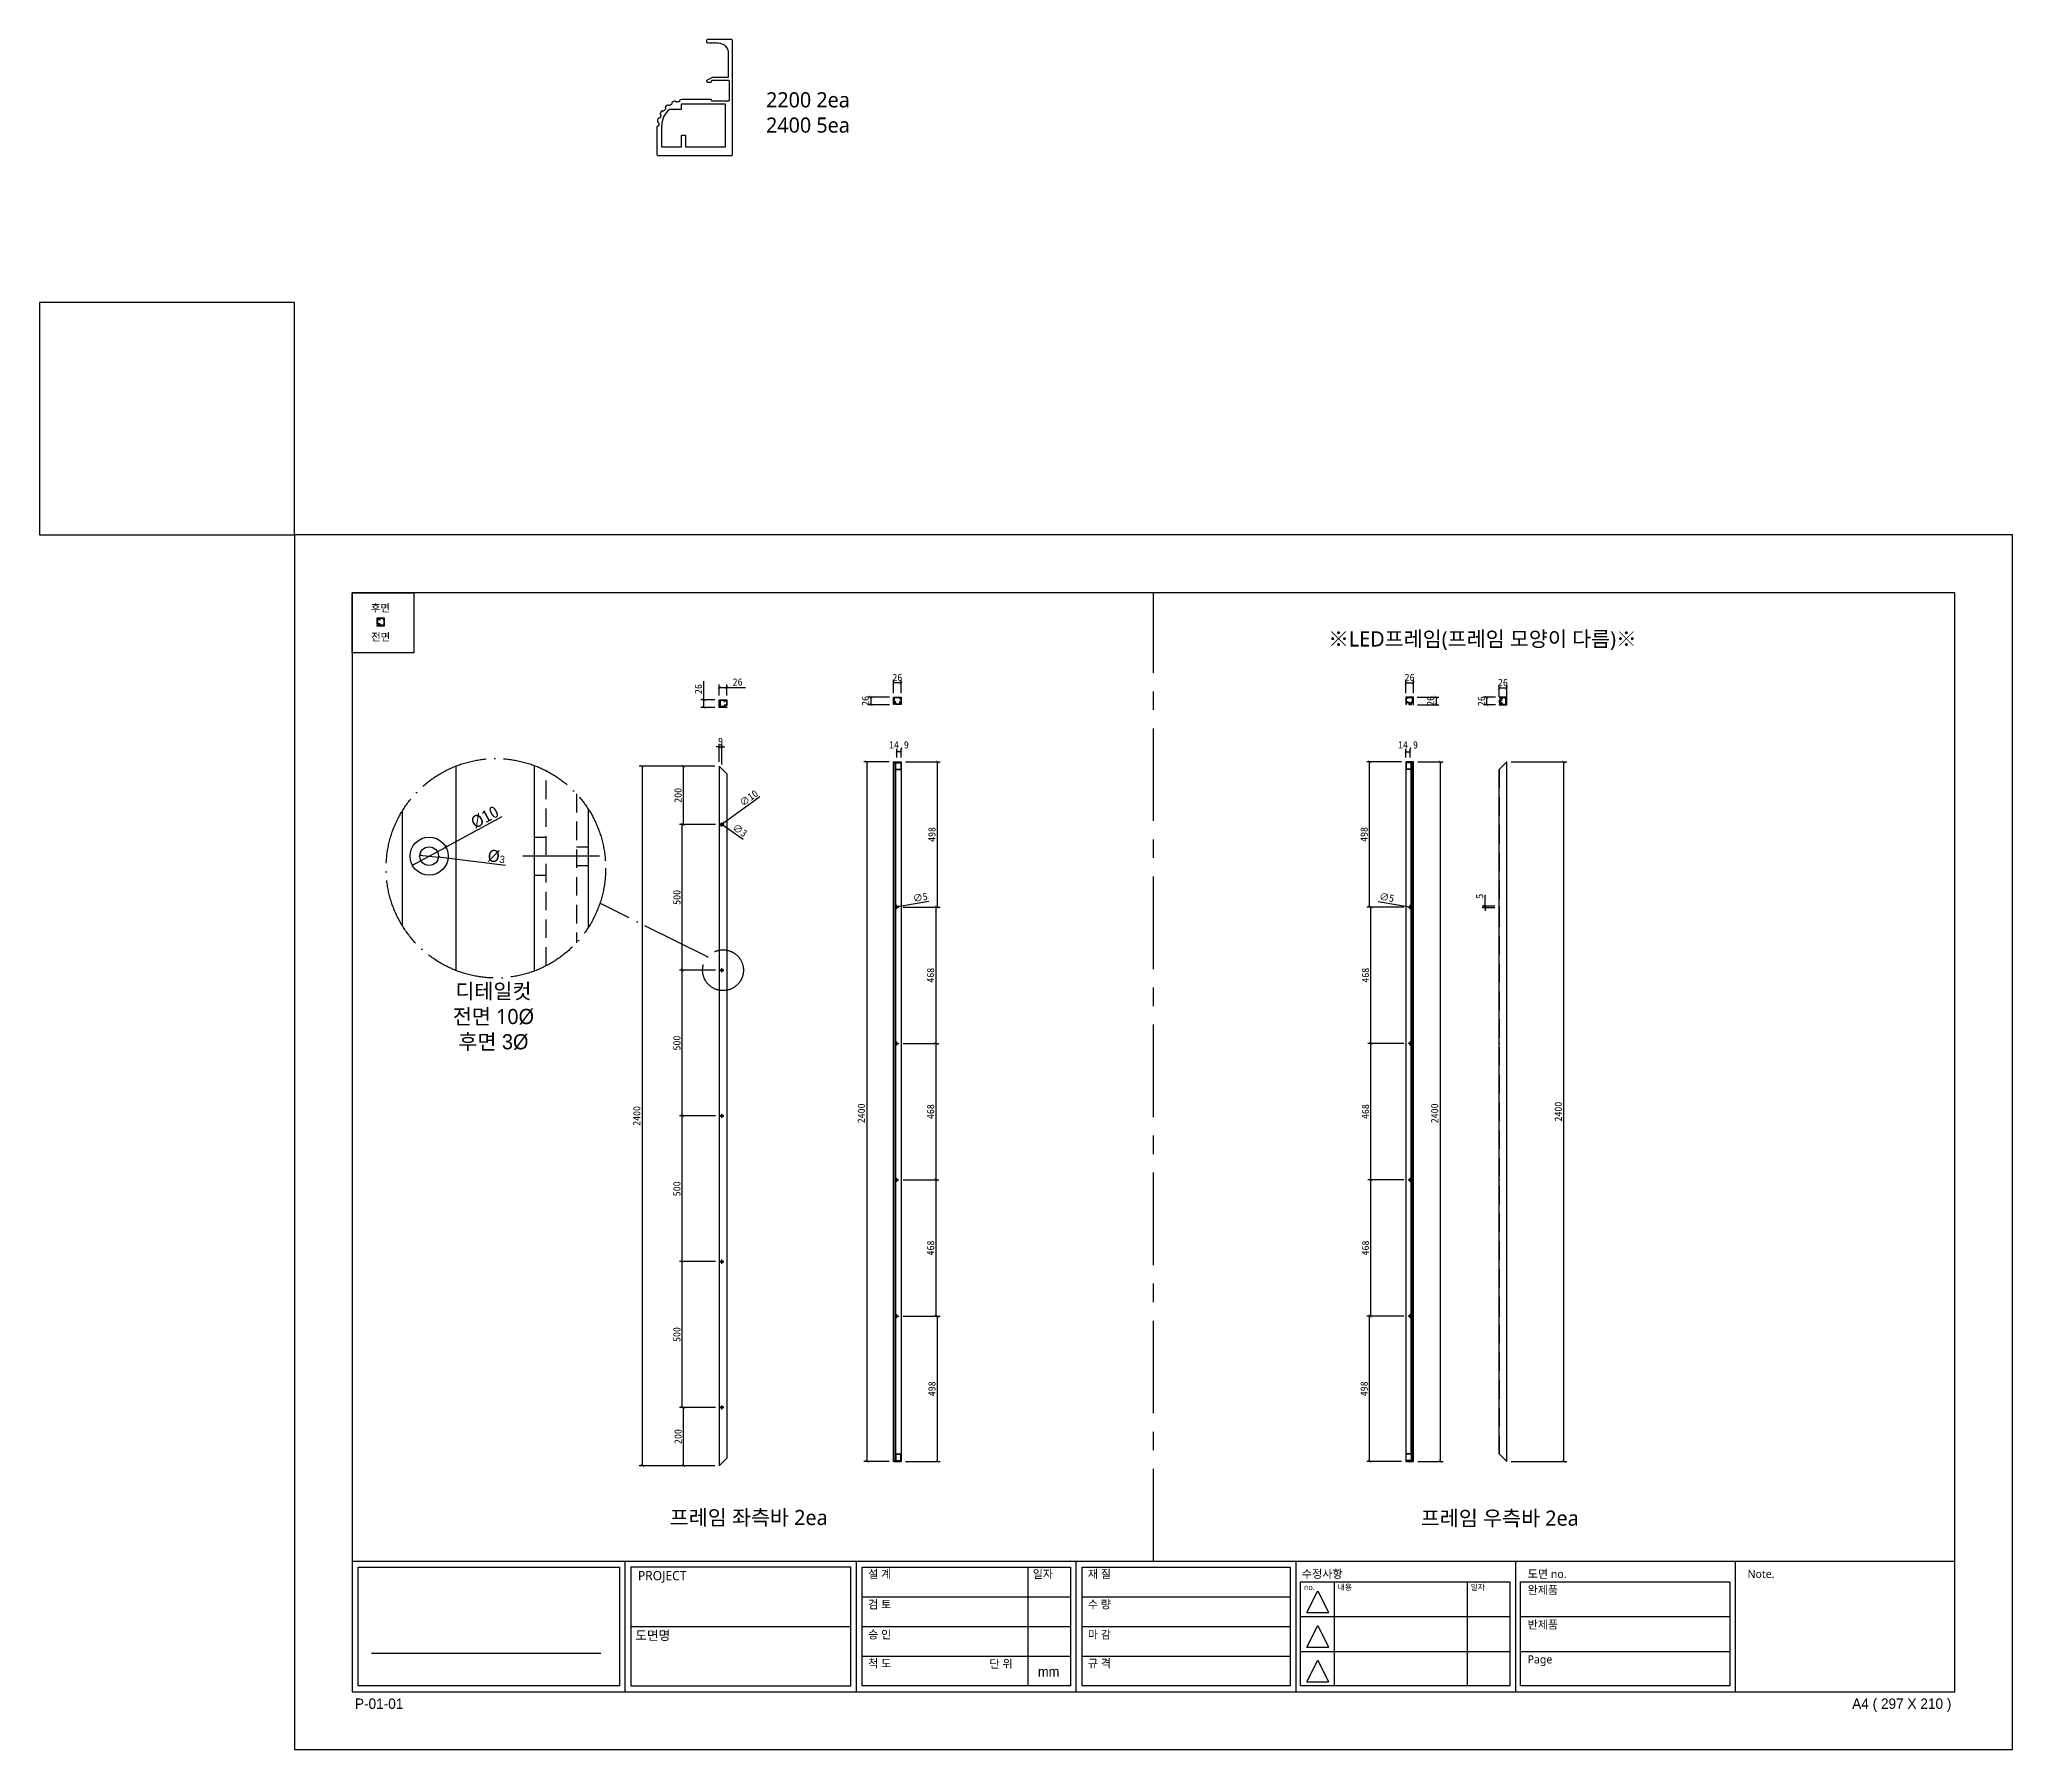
# Model space of a CAD drawing. Header units: millimetres. Extents: x -44117 to 256353, y -2095463 to 65325.
# Drawn here: x -43525 to -36756, y 57733 to 63600 of the extents above; entities that cross this region are included whole.
import ezdxf

# ---------------------------------------------------------------- set-up
doc = ezdxf.new("R2010")
doc.units = ezdxf.units.MM
doc.header["$LTSCALE"] = 10
for name, pattern in [('ACAD_ISO04W100', [30, 24, -3, 0, -3]), ('CENTER', [50.8, 31.75, -6.35, 6.35, -6.35]), ('HIDDEN', [9.525, 6.35, -3.175])]:
    doc.linetypes.add(name, pattern=pattern)
for name, color, linetype in [('cen', 1, 'CENTER'), ('도면층1', 7, 'HIDDEN'), ('도면층2', 3, 'CENTER')]:
    doc.layers.add(name, color=color, linetype=linetype)
doc.styles.add('고딕', font='')
doc.styles.get('고딕').set_extended_font_data('HYgtrE')
doc.dimstyles.new('ISO-25', dxfattribs={"dimtxt": 2.5, "dimasz": 2.5, "dimexe": 1, "dimexo": 1, "dimtad": 1, "dimtxsty": 'Standard', "dimblk": 'ARCHTICK', "dimcen": 2.5, "dimadec": 0, "dimazin": 0, "dimtfac": 1, "dimtmove": 0, "dimatfit": 3, "dimfxl": 0, "dimarcsym": 0})

msp = doc.modelspace()

# ---------------------------------------------------------------- texts
at = {"color": 142, "attachment_point": 5, "style": '고딕'}
for s, insert, char_height, width in [('{\\fMalgun Gothic|b0|i0|c129|p50;2200 2ea\\P2400 5ea}', (-40888.81999, 63349.63066), 52.004575, 1506.5379465), ('{\\fMalgun Gothic|b0|i0|c129|p50;후면}', (-42355.24285, 61648.19648), 26.0022875, 753.2689732), ('{\\fMalgun Gothic|b0|i0|c129|p50;전면}', (-42354.53916, 61549.03473), 26.0022875, 753.2689732), ('{\\fMalgun Gothic|b0|i0|c129|p50;\\C3;※LED프레임(프레임 모양이 다름)※}', (-38574.90184, 61537.80948), 52.004575, 1506.5379465), ('{\\fMalgun Gothic|b0|i0|c129|p50;디테일컷\\P전면 10\\fGulim|b0|i0|c129|p50;\\C144;\\c10845184;Ø\\P후면 3Ø}', (-41967.69794, 60245.33745), 52.004575, 1506.5379465), ('{\\fMalgun Gothic|b0|i0|c129|p50;프레임 좌측바 2ea}', (-41091.98038, 58526.30182), 52.004575, 1506.5379465), ('{\\fMalgun Gothic|b0|i0|c129|p50;프레임 우측바 2ea}', (-38515.52436, 58524.06167), 52.004575, 1506.5379465)]:
    msp.add_mtext(s, dxfattribs=dict(at, insert=insert, char_height=char_height, width=width))

# ---------------------------------------------------------------- blocks, each defined once
blk = doc.blocks.new('_ArchTick')
at = {"color": 0, "linetype": 'ByBlock', "const_width": 0.15}
blk.add_lwpolyline([(-0.5, -0.5), (0.5, 0.5)], dxfattribs=at)
blk = doc.blocks.new('*D164')
at = {"color": 0, "lineweight": -2}
for p, q in [((-41208.1, 61106.9), (-41467.3, 61106.9)), ((-41457.3, 61106.9), (-41457.3, 58706.9)), ((-41208.1, 58706.9), (-41467.3, 58706.9))]:
    blk.add_line(p, q, dxfattribs=at)
at = {"layer": 'Defpoints', "color": 0}
for p in [(-41193.1, 61106.9), (-41457.3, 58706.9), (-41193.1, 58706.9)]:
    blk.add_point(p, dxfattribs=at)
at = {"color": 0, "lineweight": -2, "xscale": 10, "yscale": 10, "zscale": 10}
for p, rotation in [((-41457.3, 61106.9), 90), ((-41457.3, 58706.9), 270)]:
    blk.add_blockref('_ArchTick', p, dxfattribs=dict(at, rotation=rotation))
at = {"color": 0, "insert": (-41476, 59906.9), "char_height": 25, "attachment_point": 5, "rotation": 90}
blk.add_mtext('2400', dxfattribs=at)
blk = doc.blocks.new('*D165')
at = {"color": 0, "lineweight": -2}
for p, q in [((-41206.1, 58906.9), (-41325.7, 58906.9)), ((-41315.7, 58706.9), (-41315.7, 58906.9)), ((-41208.1, 58706.9), (-41325.7, 58706.9))]:
    blk.add_line(p, q, dxfattribs=at)
at = {"layer": 'Defpoints', "color": 0}
for p in [(-41315.7, 58906.9), (-41191.1, 58906.9), (-41193.1, 58706.9)]:
    blk.add_point(p, dxfattribs=at)
at = {"color": 0, "lineweight": -2, "xscale": 10, "yscale": 10, "zscale": 10}
for p, rotation in [((-41315.7, 58906.9), 90), ((-41315.7, 58706.9), 270)]:
    blk.add_blockref('_ArchTick', p, dxfattribs=dict(at, rotation=rotation))
at = {"color": 0, "insert": (-41334.4, 58806.9), "char_height": 25, "attachment_point": 5, "rotation": 90}
blk.add_mtext('200', dxfattribs=at)
blk = doc.blocks.new('*D166')
at = {"color": 0, "lineweight": -2}
for p, q in [((-41206.1, 59406.9), (-41329.7, 59406.9)), ((-41319.7, 58906.9), (-41319.7, 59406.9)), ((-41206.1, 58906.9), (-41329.7, 58906.9))]:
    blk.add_line(p, q, dxfattribs=at)
at = {"layer": 'Defpoints', "color": 0}
for p in [(-41319.7, 59406.9), (-41191.1, 59406.9), (-41191.1, 58906.9)]:
    blk.add_point(p, dxfattribs=at)
at = {"color": 0, "lineweight": -2, "xscale": 10, "yscale": 10, "zscale": 10}
for p, rotation in [((-41319.7, 59406.9), 90), ((-41319.7, 58906.9), 270)]:
    blk.add_blockref('_ArchTick', p, dxfattribs=dict(at, rotation=rotation))
at = {"color": 0, "insert": (-41338.4, 59156.9), "char_height": 25, "attachment_point": 5, "rotation": 90}
blk.add_mtext('500', dxfattribs=at)
blk = doc.blocks.new('*D167')
at = {"color": 0, "lineweight": -2}
for p, q in [((-41206.1, 59906.9), (-41329.7, 59906.9)), ((-41319.7, 59406.9), (-41319.7, 59906.9)), ((-41206.1, 59406.9), (-41329.7, 59406.9))]:
    blk.add_line(p, q, dxfattribs=at)
at = {"layer": 'Defpoints', "color": 0}
for p in [(-41319.7, 59906.9), (-41191.1, 59906.9), (-41191.1, 59406.9)]:
    blk.add_point(p, dxfattribs=at)
at = {"color": 0, "lineweight": -2, "xscale": 10, "yscale": 10, "zscale": 10}
for p, rotation in [((-41319.7, 59906.9), 90), ((-41319.7, 59406.9), 270)]:
    blk.add_blockref('_ArchTick', p, dxfattribs=dict(at, rotation=rotation))
at = {"color": 0, "insert": (-41338.4, 59656.9), "char_height": 25, "attachment_point": 5, "rotation": 90}
blk.add_mtext('500', dxfattribs=at)
blk = doc.blocks.new('*D168')
at = {"color": 0, "lineweight": -2}
for p, q in [((-41206.1, 60406.9), (-41329.7, 60406.9)), ((-41319.7, 59906.9), (-41319.7, 60406.9)), ((-41206.1, 59906.9), (-41329.7, 59906.9))]:
    blk.add_line(p, q, dxfattribs=at)
at = {"layer": 'Defpoints', "color": 0}
for p in [(-41319.7, 60406.9), (-41191.1, 60406.9), (-41191.1, 59906.9)]:
    blk.add_point(p, dxfattribs=at)
at = {"color": 0, "lineweight": -2, "xscale": 10, "yscale": 10, "zscale": 10}
for p, rotation in [((-41319.7, 60406.9), 90), ((-41319.7, 59906.9), 270)]:
    blk.add_blockref('_ArchTick', p, dxfattribs=dict(at, rotation=rotation))
at = {"color": 0, "insert": (-41338.4, 60156.9), "char_height": 25, "attachment_point": 5, "rotation": 90}
blk.add_mtext('500', dxfattribs=at)
blk = doc.blocks.new('*D169')
at = {"color": 0, "lineweight": -2}
for p, q in [((-41206.1, 60906.9), (-41329.7, 60906.9)), ((-41319.7, 60406.9), (-41319.7, 60906.9)), ((-41206.1, 60406.9), (-41329.7, 60406.9))]:
    blk.add_line(p, q, dxfattribs=at)
at = {"layer": 'Defpoints', "color": 0}
for p in [(-41319.7, 60906.9), (-41191.1, 60906.9), (-41191.1, 60406.9)]:
    blk.add_point(p, dxfattribs=at)
at = {"color": 0, "lineweight": -2, "xscale": 10, "yscale": 10, "zscale": 10}
for p, rotation in [((-41319.7, 60906.9), 90), ((-41319.7, 60406.9), 270)]:
    blk.add_blockref('_ArchTick', p, dxfattribs=dict(at, rotation=rotation))
at = {"color": 0, "insert": (-41338.4, 60656.9), "char_height": 25, "attachment_point": 5, "rotation": 90}
blk.add_mtext('500', dxfattribs=at)
blk = doc.blocks.new('*D170')
at = {"color": 0, "lineweight": -2}
for p, q in [((-41208.1, 61106.9), (-41325.7, 61106.9)), ((-41315.7, 60906.9), (-41315.7, 61106.9)), ((-41206.1, 60906.9), (-41325.7, 60906.9))]:
    blk.add_line(p, q, dxfattribs=at)
at = {"layer": 'Defpoints', "color": 0}
for p in [(-41315.7, 61106.9), (-41193.1, 61106.9), (-41191.1, 60906.9)]:
    blk.add_point(p, dxfattribs=at)
at = {"color": 0, "lineweight": -2, "xscale": 10, "yscale": 10, "zscale": 10}
for p, rotation in [((-41315.7, 61106.9), 90), ((-41315.7, 60906.9), 270)]:
    blk.add_blockref('_ArchTick', p, dxfattribs=dict(at, rotation=rotation))
at = {"color": 0, "insert": (-41334.4, 61006.9), "char_height": 25, "attachment_point": 5, "rotation": 90}
blk.add_mtext('200', dxfattribs=at)
blk = doc.blocks.new('A$C2EC13F1B')
at = {"color": 7}
for p, q in [((-3.67, -0.83), (-1.17, 4.17)), ((-1.17, 4.17), (1.33, -0.83))]:
    blk.add_line(p, q, dxfattribs=at)
blk.add_lwpolyline([(-3.67, -0.83), (1.33, -0.83)], dxfattribs=at)
blk = doc.blocks.new('a4 1scale')
at = {"color": 8}
for p, q in [((-15144.83, -4477.05), (-14867.83, -4477.05)), ((-15097.66, -4499.61), (-15097.66, -4477.05)), ((-15057.67, -4499.62), (-15057.67, -4477.06)), ((-15028.06, -4478.06), (-15028.06, -4498.62)), ((-15019.68, -4499.62), (-15019.68, -4477.06)), ((-14981.69, -4499.62), (-14981.69, -4477.06)), ((-14943.7, -4499.62), (-14943.7, -4477.06)), ((-14905.71, -4499.62), (-14905.71, -4477.06)), ((-14980.9, -4480.63), (-14944.7, -4480.63)), ((-14975.07, -4480.63), (-14975.07, -4498.62)), ((-14952.08, -4480.63), (-14952.08, -4498.62)), ((-14942.91, -4480.63), (-14906.71, -4480.63)), ((-15056.67, -4483.2), (-15020.68, -4483.2)), ((-15018.68, -4483.2), (-14982.69, -4483.2)), ((-15096.66, -4488.33), (-15058.67, -4488.34)), ((-15056.67, -4488.34), (-15020.68, -4488.34)), ((-15018.68, -4488.34), (-14982.69, -4488.34)), ((-14980.9, -4486.63), (-14944.7, -4486.63)), ((-14942.91, -4486.63), (-14906.71, -4486.63)), ((-15141.53, -4492.95), (-15101.88, -4492.95)), ((-15056.67, -4493.48), (-15020.68, -4493.48)), ((-15018.68, -4493.48), (-14982.69, -4493.48)), ((-14980.9, -4492.63), (-14944.7, -4492.63)), ((-14942.91, -4492.63), (-14906.71, -4492.63))]:
    blk.add_line(p, q, dxfattribs=at)
for points in [[(-15154.83, -4509.61), (-14857.83, -4509.61), (-14857.83, -4299.61), (-15154.83, -4299.61)], [(-15144.83, -4499.61), (-14867.83, -4499.61), (-14867.83, -4309.61), (-15144.83, -4309.61)]]:
    blk.add_lwpolyline(points, close=True)
for points in [[(-15143.82, -4478.05), (-15098.66, -4478.05), (-15098.66, -4498.61), (-15143.83, -4498.61)], [(-15058.67, -4478.06), (-15096.66, -4478.05), (-15096.66, -4498.61), (-15058.66, -4498.62)], [(-15056.67, -4478.06), (-15020.68, -4478.06), (-15020.68, -4498.62), (-15056.67, -4498.62)], [(-15018.68, -4478.06), (-14982.69, -4478.06), (-14982.69, -4498.62), (-15018.68, -4498.62)]]:
    blk.add_lwpolyline(points, close=True, dxfattribs=at)
for points in [[(-14944.7, -4480.63), (-14944.7, -4498.62), (-14980.9, -4498.62), (-14980.9, -4480.63)], [(-14906.71, -4480.63), (-14906.71, -4498.62), (-14942.91, -4498.62), (-14942.91, -4480.63)]]:
    blk.add_lwpolyline(points, dxfattribs=at)
at = {"color": 8, "xscale": 0.7469071166727064, "yscale": 0.7469071166727064, "zscale": 0.7469071166727064}
for p in [(-14977.06, -4485.3), (-14977.06, -4491.3), (-14977.06, -4497.29)]:
    blk.add_blockref('A$C2EC13F1B', p, dxfattribs=at)
at = {"color": 8, "style": '고딕'}
for s, insert, char_height, width, attachment_point in [('{\\fMalgun Gothic|b0|i0|c129|p50;PROJECT}', (-15095.45, -4478.74), 1.6004, 37.4801, 1), ('{\\fMalgun Gothic|b0|i0|c129|p50;설 계}', (-15055.65, -4478.55), 1.4003, 21.6513, 1), ('{\\fGulim|b0|i0|c129|p50;일자}', (-15027.2, -4478.57), 1.4, 24.7824, 1), ('{\\fMalgun Gothic|b0|i0|c129|p50;재 질}', (-15017.66, -4478.55), 1.4003, 21.6513, 1), ('{\\fMalgun Gothic|b0|i0|c129|p50;수정사항}', (-14980.67, -4478.55), 1.4003, 21.6513, 1), ('{\\fMalgun Gothic|b0|i0|c129|p50;no.}', (-14980.32, -4481.07), 0.96, 25.9815, 1), ('{\\fMalgun Gothic|b0|i0|c129|p50;내용}', (-14974.49, -4481.07), 0.96, 25.9815, 1), ('{\\fMalgun Gothic|b0|i0|c129|p50;일자}', (-14951.5, -4481.07), 0.96, 25.9815, 1), ('{\\fGulim|b0|i0|c129|p50;완\\fMalgun Gothic|b0|i0|c129|p50;제품}', (-14941.66, -4481.32), 1.4003, 21.6513, 1), ('{\\fMalgun Gothic|b0|i0|c129|p50;도면 no.}', (-14941.63, -4478.55), 1.4003, 21.6513, 1), ('{\\fMalgun Gothic|b0|i0|c129|p50;Note.}', (-14903.64, -4478.55), 1.4003, 21.6513, 1), ('{\\fMalgun Gothic|b0|i0|c129|p50;검 토}', (-15055.65, -4483.82), 1.4003, 21.6513, 1), ('{\\fMalgun Gothic|b0|i0|c129|p50;수 량}', (-15017.66, -4483.82), 1.4003, 21.6513, 1), ('{\\fMalgun Gothic|b0|i0|c129|p50;반제품}', (-14941.66, -4487.32), 1.4003, 21.6513, 1), ('{\\fMalgun Gothic|b0|i0|c129|p50;도면명}', (-15095.89, -4489.07), 1.6004, 37.4801, 1), ('{\\fMalgun Gothic|b0|i0|c129|p50;승 인}', (-15055.65, -4489.02), 1.4003, 21.6513, 1), ('{\\fMalgun Gothic|b0|i0|c129|p50;마 감}', (-15017.66, -4489.02), 1.4003, 21.6513, 1), ('{\\fMalgun Gothic|b0|i0|c129|p50;척 도 }', (-15055.65, -4494.02), 1.4003, 21.6513, 1), ('{\\fGulim|b0|i0|c129|p50;단 위}', (-15034.68, -4494.09), 1.4003, 21.6513, 1), ('{\\fMalgun Gothic|b0|i0|c129|p50;규 격 }', (-15017.66, -4494.02), 1.4003, 21.6513, 1), ('{\\fMalgun Gothic|b0|i0|c129|p50;Page}', (-14941.66, -4493.32), 1.4003, 21.6513, 1), ('mm', (-15024.45, -4496.13), 1.7, 15.2516, 5), ('{\\C8;P-01-01}', (-15144.37, -4500.78), 1.8004, 27.0059, 1), ('{\\C8;A4 ( 297 X 210 )}', (-14868.4, -4500.78), 1.8004, 27.0059, 3)]:
    blk.add_mtext(s, dxfattribs=dict(at, insert=insert, char_height=char_height, width=width, attachment_point=attachment_point))
blk = doc.blocks.new('*D171')
at = {"color": 0, "lineweight": -2}
for p, q in [((-41053.7, 61002), (-41180.1, 60909.8)), ((-41188.1, 60903.9), (-41180.1, 60909.8)), ((-41188.1, 60903.9), (-41188.1, 60903.9))]:
    blk.add_line(p, q, dxfattribs=at)
at = {"layer": 'Defpoints', "color": 0}
for p in [(-41188.1, 60903.9), (-41180.1, 60909.8)]:
    blk.add_point(p, dxfattribs=at)
at = {"color": 0, "lineweight": -2, "xscale": 10, "yscale": 10, "zscale": 10}
for p, rotation in [((-41180.1, 60909.8), 216.135569782364), ((-41188.1, 60903.9), 36.13556978236402)]:
    blk.add_blockref('_ArchTick', p, dxfattribs=dict(at, rotation=rotation))
at = {"color": 0, "insert": (-41091.7, 60997.5), "char_height": 25, "attachment_point": 5, "rotation": 36.13557}
blk.add_mtext('∅10', dxfattribs=at)
blk = doc.blocks.new('*D172')
at = {"color": 0, "lineweight": -2}
for p, q in [((-41185.3, 60907.7), (-41185.3, 60907.7)), ((-41185.3, 60907.7), (-41182.9, 60906)), ((-41110.6, 60855.9), (-41182.9, 60906))]:
    blk.add_line(p, q, dxfattribs=at)
at = {"layer": 'Defpoints', "color": 0}
for p in [(-41185.3, 60907.7), (-41182.9, 60906)]:
    blk.add_point(p, dxfattribs=at)
at = {"color": 0, "lineweight": -2, "xscale": 10, "yscale": 10, "zscale": 10}
for p, rotation in [((-41185.3, 60907.7), 325.2612745735345), ((-41182.9, 60906), 145.2612745735345)]:
    blk.add_blockref('_ArchTick', p, dxfattribs=dict(at, rotation=rotation))
at = {"color": 0, "insert": (-41122.2, 60886.7), "char_height": 25, "attachment_point": 5, "rotation": 325.26127}
blk.add_mtext('∅3', dxfattribs=at)
blk = doc.blocks.new('*D173')
at = {"color": 0, "lineweight": -2}
for p, q in [((-38566.1, 60626.2), (-38566.1, 60665.4)), ((-38532.7, 60626.2), (-38576.1, 60626.2)), ((-38532.7, 60621.2), (-38576.1, 60621.2)), ((-38566.1, 60621.2), (-38566.1, 60626.2)), ((-38566.1, 60621.2), (-38566.1, 60611.2))]:
    blk.add_line(p, q, dxfattribs=at)
at = {"layer": 'Defpoints', "color": 0}
for p in [(-38566.1, 60626.2), (-38517.7, 60626.2), (-38517.7, 60621.2)]:
    blk.add_point(p, dxfattribs=at)
at = {"color": 0, "lineweight": -2, "xscale": 10, "yscale": 10, "zscale": 10}
for p, rotation in [((-38566.1, 60626.2), 270), ((-38566.1, 60621.2), 90)]:
    blk.add_blockref('_ArchTick', p, dxfattribs=dict(at, rotation=rotation))
at = {"color": 0, "insert": (-38584.8, 60660.8), "char_height": 25, "attachment_point": 5, "rotation": 90}
blk.add_mtext('5', dxfattribs=at)
blk = doc.blocks.new('*D136')
at = {"color": 0, "lineweight": -2}
for p, q in [((-38476.7, 61121.7), (-38285.9, 61121.7)), ((-38295.9, 58721.7), (-38295.9, 61121.7)), ((-38476.7, 58721.7), (-38285.9, 58721.7))]:
    blk.add_line(p, q, dxfattribs=at)
at = {"layer": 'Defpoints', "color": 0}
for p in [(-38491.7, 61121.7), (-38295.9, 61121.7), (-38491.7, 58721.7)]:
    blk.add_point(p, dxfattribs=at)
at = {"color": 0, "lineweight": -2, "xscale": 10, "yscale": 10, "zscale": 10}
for p, rotation in [((-38295.9, 61121.7), 90), ((-38295.9, 58721.7), 270)]:
    blk.add_blockref('_ArchTick', p, dxfattribs=dict(at, rotation=rotation))
at = {"color": 0, "insert": (-38314.7, 59921.7), "char_height": 25, "attachment_point": 5, "rotation": 90}
blk.add_mtext('2400', dxfattribs=at)
blk = doc.blocks.new('*D174')
at = {"color": 0, "lineweight": -2}
for p, q in [((-41939.4, 60932.6), (-42130.7, 60829.3)), ((-42245.8, 60767.2), (-42130.7, 60829.3)), ((-42245.8, 60767.2), (-42245.8, 60767.2))]:
    blk.add_line(p, q, dxfattribs=at)
at = {"layer": 'Defpoints', "color": 0}
for p in [(-42130.7, 60829.3), (-42245.8, 60767.2)]:
    blk.add_point(p, dxfattribs=at)
at = {"color": 0, "lineweight": -2, "xscale": 10, "yscale": 10, "zscale": 10}
for p, rotation in [((-42130.7, 60829.3), 208.3664107921281), ((-42245.8, 60767.2), 28.36641079212811)]:
    blk.add_blockref('_ArchTick', p, dxfattribs=dict(at, rotation=rotation))
at = {"color": 0, "insert": (-41997.5, 60932), "char_height": 25, "attachment_point": 5, "rotation": 28.36641}
blk.add_mtext('{\\H1.6667x;Ø10}', dxfattribs=at)
blk = doc.blocks.new('*D175')
at = {"color": 0, "lineweight": -2}
for p, q in [((-42219.8, 60802.1), (-42219.8, 60802.1)), ((-42219.8, 60802.1), (-42156.7, 60794.3)), ((-41925.9, 60765.8), (-42156.7, 60794.3))]:
    blk.add_line(p, q, dxfattribs=at)
at = {"layer": 'Defpoints', "color": 0}
for p in [(-42219.8, 60802.1), (-42156.7, 60794.3)]:
    blk.add_point(p, dxfattribs=at)
at = {"color": 0, "lineweight": -2, "xscale": 10, "yscale": 10, "zscale": 10}
for p, rotation in [((-42219.8, 60802.1), 352.9456362608815), ((-42156.7, 60794.3), 172.9456362608816)]:
    blk.add_blockref('_ArchTick', p, dxfattribs=dict(at, rotation=rotation))
at = {"color": 0, "insert": (-41957.7, 60797), "char_height": 25, "attachment_point": 5, "rotation": 352.94564}
blk.add_mtext('{\\H1.6667x;Ø\\fPMingLiU|b0|i0|c129|p0;\\H0.59999x;3}', dxfattribs=at)
blk = doc.blocks.new('*D143')
at = {"color": 0, "lineweight": -2}
for p, q in [((-41193.1, 61173.1), (-41203.1, 61173.1)), ((-41193.1, 61121.9), (-41193.1, 61183.1)), ((-41193.1, 61173.1), (-41184.1, 61173.1)), ((-41184.1, 61112.9), (-41184.1, 61183.1)), ((-41184.1, 61173.1), (-41174.1, 61173.1))]:
    blk.add_line(p, q, dxfattribs=at)
at = {"layer": 'Defpoints', "color": 0}
for p in [(-41184.1, 61173.1), (-41193.1, 61106.9), (-41184.1, 61097.9)]:
    blk.add_point(p, dxfattribs=at)
at = {"color": 0, "lineweight": -2, "xscale": 10, "yscale": 10, "zscale": 10}
blk.add_blockref('_ArchTick', (-41193.1, 61173.1), dxfattribs=at)
at = {"color": 0, "lineweight": -2, "xscale": 10, "yscale": 10, "zscale": 10, "rotation": 180}
blk.add_blockref('_ArchTick', (-41184.1, 61173.1), dxfattribs=at)
at = {"color": 0, "insert": (-41188.6, 61191.9), "char_height": 25, "attachment_point": 5}
blk.add_mtext('9', dxfattribs=at)
blk = doc.blocks.new('*D721')
at = {"color": 0, "lineweight": -2}
for p, q in [((-40586.5, 60623.3), (-40581.5, 60624.1)), ((-40586.5, 60623.3), (-40586.5, 60623.3)), ((-40473.7, 60642.7), (-40581.5, 60624.1))]:
    blk.add_line(p, q, dxfattribs=at)
at = {"layer": 'Defpoints', "color": 0}
for p in [(-40586.5, 60623.3), (-40581.5, 60624.1)]:
    blk.add_point(p, dxfattribs=at)
at = {"color": 0, "lineweight": -2, "xscale": 10, "yscale": 10, "zscale": 10}
for p, rotation in [((-40586.5, 60623.3), 9.769614519316189), ((-40581.5, 60624.1), 189.7696145193162)]:
    blk.add_blockref('_ArchTick', p, dxfattribs=dict(at, rotation=rotation))
at = {"color": 0, "insert": (-40503.6, 60656.6), "char_height": 25, "attachment_point": 5, "rotation": 9.76961}
blk.add_mtext('∅5', dxfattribs=at)
blk = doc.blocks.new('*D722')
at = {"color": 0, "lineweight": -2}
for p, q in [((-40610.1, 61121.7), (-40696.9, 61121.7)), ((-40686.9, 61121.7), (-40686.9, 58721.7)), ((-40610.1, 58721.7), (-40696.9, 58721.7))]:
    blk.add_line(p, q, dxfattribs=at)
at = {"layer": 'Defpoints', "color": 0}
for p in [(-40595.1, 61121.7), (-40686.9, 58721.7), (-40595.1, 58721.7)]:
    blk.add_point(p, dxfattribs=at)
at = {"color": 0, "lineweight": -2, "xscale": 10, "yscale": 10, "zscale": 10}
for p, rotation in [((-40686.9, 61121.7), 90), ((-40686.9, 58721.7), 270)]:
    blk.add_blockref('_ArchTick', p, dxfattribs=dict(at, rotation=rotation))
at = {"color": 0, "insert": (-40705.6, 59915.7), "char_height": 25, "attachment_point": 5, "rotation": 90}
blk.add_mtext('2400', dxfattribs=at)
blk = doc.blocks.new('*D715')
at = {"color": 0, "lineweight": -2}
for p, q in [((-40584, 61136.7), (-40584, 61166.1)), ((-40569.1, 61156.1), (-40584, 61156.1)), ((-40569.1, 61136.7), (-40569.1, 61166.1))]:
    blk.add_line(p, q, dxfattribs=at)
at = {"layer": 'Defpoints', "color": 0}
for p in [(-40584, 61156.1), (-40584, 61121.7), (-40569.1, 61121.7)]:
    blk.add_point(p, dxfattribs=at)
at = {"color": 0, "lineweight": -2, "xscale": 10, "yscale": 10, "zscale": 10, "rotation": 180}
blk.add_blockref('_ArchTick', (-40584, 61156.1), dxfattribs=at)
at = {"color": 0, "lineweight": -2, "xscale": 10, "yscale": 10, "zscale": 10}
blk.add_blockref('_ArchTick', (-40569.1, 61156.1), dxfattribs=at)
at = {"color": 0, "insert": (-40576.6, 61176.9), "char_height": 25, "attachment_point": 5}
blk.add_mtext('14,9', dxfattribs=at)
blk = doc.blocks.new('*D719')
at = {"color": 0, "lineweight": -2}
for p, q in [((-40562, 59219.7), (-40434.8, 59219.7)), ((-40444.8, 58721.7), (-40444.8, 59219.7)), ((-40554.1, 58721.7), (-40434.8, 58721.7))]:
    blk.add_line(p, q, dxfattribs=at)
at = {"layer": 'Defpoints', "color": 0}
for p in [(-40577, 59219.7), (-40444.8, 59219.7), (-40569.1, 58721.7)]:
    blk.add_point(p, dxfattribs=at)
at = {"color": 0, "lineweight": -2, "xscale": 10, "yscale": 10, "zscale": 10}
for p, rotation in [((-40444.8, 59219.7), 90), ((-40444.8, 58721.7), 270)]:
    blk.add_blockref('_ArchTick', p, dxfattribs=dict(at, rotation=rotation))
at = {"color": 0, "insert": (-40463.6, 58970.7), "char_height": 25, "attachment_point": 5, "rotation": 90}
blk.add_mtext('498', dxfattribs=at)
blk = doc.blocks.new('*D720')
at = {"color": 0, "lineweight": -2}
for p, q in [((-40562, 59687.7), (-40439.3, 59687.7)), ((-40449.3, 59219.7), (-40449.3, 59687.7)), ((-40562, 59219.7), (-40439.3, 59219.7))]:
    blk.add_line(p, q, dxfattribs=at)
at = {"layer": 'Defpoints', "color": 0}
for p in [(-40577, 59687.7), (-40449.3, 59687.7), (-40577, 59219.7)]:
    blk.add_point(p, dxfattribs=at)
at = {"color": 0, "lineweight": -2, "xscale": 10, "yscale": 10, "zscale": 10}
for p, rotation in [((-40449.3, 59687.7), 90), ((-40449.3, 59219.7), 270)]:
    blk.add_blockref('_ArchTick', p, dxfattribs=dict(at, rotation=rotation))
at = {"color": 0, "insert": (-40468.1, 59453.7), "char_height": 25, "attachment_point": 5, "rotation": 90}
blk.add_mtext('468', dxfattribs=at)
blk = doc.blocks.new('*D716')
at = {"color": 0, "lineweight": -2}
for p, q in [((-40562, 60155.7), (-40439.3, 60155.7)), ((-40449.3, 59687.7), (-40449.3, 60155.7)), ((-40562, 59687.7), (-40439.3, 59687.7))]:
    blk.add_line(p, q, dxfattribs=at)
at = {"layer": 'Defpoints', "color": 0}
for p in [(-40577, 60155.7), (-40449.3, 60155.7), (-40577, 59687.7)]:
    blk.add_point(p, dxfattribs=at)
at = {"color": 0, "lineweight": -2, "xscale": 10, "yscale": 10, "zscale": 10}
for p, rotation in [((-40449.3, 60155.7), 90), ((-40449.3, 59687.7), 270)]:
    blk.add_blockref('_ArchTick', p, dxfattribs=dict(at, rotation=rotation))
at = {"color": 0, "insert": (-40468.1, 59921.7), "char_height": 25, "attachment_point": 5, "rotation": 90}
blk.add_mtext('468', dxfattribs=at)
blk = doc.blocks.new('*D717')
at = {"color": 0, "lineweight": -2}
for p, q in [((-40562, 60623.7), (-40439.3, 60623.7)), ((-40449.3, 60155.7), (-40449.3, 60623.7)), ((-40562, 60155.7), (-40439.3, 60155.7))]:
    blk.add_line(p, q, dxfattribs=at)
at = {"layer": 'Defpoints', "color": 0}
for p in [(-40577, 60623.7), (-40449.3, 60623.7), (-40577, 60155.7)]:
    blk.add_point(p, dxfattribs=at)
at = {"color": 0, "lineweight": -2, "xscale": 10, "yscale": 10, "zscale": 10}
for p, rotation in [((-40449.3, 60623.7), 90), ((-40449.3, 60155.7), 270)]:
    blk.add_blockref('_ArchTick', p, dxfattribs=dict(at, rotation=rotation))
at = {"color": 0, "insert": (-40468.1, 60389.7), "char_height": 25, "attachment_point": 5, "rotation": 90}
blk.add_mtext('468', dxfattribs=at)
blk = doc.blocks.new('*D718')
at = {"color": 0, "lineweight": -2}
for p, q in [((-40554.1, 61121.7), (-40434.8, 61121.7)), ((-40444.8, 60623.7), (-40444.8, 61121.7)), ((-40562, 60623.7), (-40434.8, 60623.7))]:
    blk.add_line(p, q, dxfattribs=at)
at = {"layer": 'Defpoints', "color": 0}
for p in [(-40569.1, 61121.7), (-40444.8, 61121.7), (-40577, 60623.7)]:
    blk.add_point(p, dxfattribs=at)
at = {"color": 0, "lineweight": -2, "xscale": 10, "yscale": 10, "zscale": 10}
for p, rotation in [((-40444.8, 61121.7), 90), ((-40444.8, 60623.7), 270)]:
    blk.add_blockref('_ArchTick', p, dxfattribs=dict(at, rotation=rotation))
at = {"color": 0, "insert": (-40463.6, 60872.7), "char_height": 25, "attachment_point": 5, "rotation": 90}
blk.add_mtext('498', dxfattribs=at)
blk = doc.blocks.new('*D790')
at = {"color": 0, "lineweight": -2}
for p, q in [((-38530.7, 61343.2), (-38569.8, 61343.2)), ((-38559.8, 61317.2), (-38559.8, 61343.2)), ((-38530.7, 61317.2), (-38569.8, 61317.2))]:
    blk.add_line(p, q, dxfattribs=at)
at = {"layer": 'Defpoints', "color": 0}
for p in [(-38559.8, 61343.2), (-38515.7, 61343.2), (-38515.7, 61317.2)]:
    blk.add_point(p, dxfattribs=at)
at = {"color": 0, "lineweight": -2, "xscale": 10, "yscale": 10, "zscale": 10}
for p, rotation in [((-38559.8, 61343.2), 90), ((-38559.8, 61317.2), 270)]:
    blk.add_blockref('_ArchTick', p, dxfattribs=dict(at, rotation=rotation))
at = {"color": 0, "insert": (-38578.5, 61330.2), "char_height": 25, "attachment_point": 5, "rotation": 90}
blk.add_mtext('26', dxfattribs=at)
blk = doc.blocks.new('*D791')
at = {"color": 0, "lineweight": -2}
for p, q in [((-38517.7, 61345.2), (-38517.7, 61385.5)), ((-38517.7, 61375.5), (-38491.7, 61375.5)), ((-38491.7, 61345.2), (-38491.7, 61385.5))]:
    blk.add_line(p, q, dxfattribs=at)
at = {"layer": 'Defpoints', "color": 0}
for p in [(-38517.7, 61330.2), (-38491.7, 61375.5), (-38491.7, 61330.2)]:
    blk.add_point(p, dxfattribs=at)
at = {"color": 0, "lineweight": -2, "xscale": 10, "yscale": 10, "zscale": 10, "rotation": 180}
blk.add_blockref('_ArchTick', (-38517.7, 61375.5), dxfattribs=at)
at = {"color": 0, "lineweight": -2, "xscale": 10, "yscale": 10, "zscale": 10}
blk.add_blockref('_ArchTick', (-38491.7, 61375.5), dxfattribs=at)
at = {"color": 0, "insert": (-38504.7, 61394.3), "char_height": 25, "attachment_point": 5}
blk.add_mtext('26', dxfattribs=at)
blk = doc.blocks.new('*D795')
at = {"color": 0, "lineweight": -2}
for p, q in [((-38933.2, 60642.7), (-38825.4, 60624.1)), ((-38820.5, 60623.3), (-38825.4, 60624.1)), ((-38820.5, 60623.3), (-38820.5, 60623.3))]:
    blk.add_line(p, q, dxfattribs=at)
at = {"layer": 'Defpoints', "color": 0}
for p in [(-38825.4, 60624.1), (-38820.5, 60623.3)]:
    blk.add_point(p, dxfattribs=at)
at = {"color": 0, "lineweight": -2, "xscale": 10, "yscale": 10, "zscale": 10}
for p, rotation in [((-38825.4, 60624.1), 350.2303854805195), ((-38820.5, 60623.3), 170.2303854805195)]:
    blk.add_blockref('_ArchTick', p, dxfattribs=dict(at, rotation=rotation))
at = {"color": 0, "insert": (-38903.4, 60656.6), "char_height": 25, "attachment_point": 5, "rotation": 350.23039}
blk.add_mtext('∅5', dxfattribs=at)
blk = doc.blocks.new('*D796')
at = {"color": 0, "lineweight": -2}
for p, q in [((-38796.8, 61121.7), (-38710.1, 61121.7)), ((-38720.1, 61121.7), (-38720.1, 58721.7)), ((-38796.8, 58721.7), (-38710.1, 58721.7))]:
    blk.add_line(p, q, dxfattribs=at)
at = {"layer": 'Defpoints', "color": 0}
for p in [(-38811.8, 61121.7), (-38811.8, 58721.7), (-38720.1, 58721.7)]:
    blk.add_point(p, dxfattribs=at)
at = {"color": 0, "lineweight": -2, "xscale": 10, "yscale": 10, "zscale": 10}
for p, rotation in [((-38720.1, 61121.7), 90), ((-38720.1, 58721.7), 270)]:
    blk.add_blockref('_ArchTick', p, dxfattribs=dict(at, rotation=rotation))
at = {"color": 0, "insert": (-38738.8, 59915.7), "char_height": 25, "attachment_point": 5, "rotation": 90}
blk.add_mtext('2400', dxfattribs=at)
blk = doc.blocks.new('*D794')
at = {"color": 0, "lineweight": -2}
for p, q in [((-38837.8, 61136.7), (-38837.8, 61166.1)), ((-38837.8, 61156.1), (-38822.9, 61156.1)), ((-38822.9, 61136.7), (-38822.9, 61166.1))]:
    blk.add_line(p, q, dxfattribs=at)
at = {"layer": 'Defpoints', "color": 0}
for p in [(-38837.8, 61121.7), (-38822.9, 61156.1), (-38822.9, 61121.7)]:
    blk.add_point(p, dxfattribs=at)
at = {"color": 0, "lineweight": -2, "xscale": 10, "yscale": 10, "zscale": 10, "rotation": 180}
blk.add_blockref('_ArchTick', (-38837.8, 61156.1), dxfattribs=at)
at = {"color": 0, "lineweight": -2, "xscale": 10, "yscale": 10, "zscale": 10}
blk.add_blockref('_ArchTick', (-38822.9, 61156.1), dxfattribs=at)
at = {"color": 0, "insert": (-38830.4, 61176.9), "char_height": 25, "attachment_point": 5}
blk.add_mtext('14,9', dxfattribs=at)
blk = doc.blocks.new('*D797')
at = {"color": 0, "lineweight": -2}
for p, q in [((-38844.9, 59219.7), (-38972.1, 59219.7)), ((-38962.1, 58721.7), (-38962.1, 59219.7)), ((-38852.8, 58721.7), (-38972.1, 58721.7))]:
    blk.add_line(p, q, dxfattribs=at)
at = {"layer": 'Defpoints', "color": 0}
for p in [(-38962.1, 59219.7), (-38829.9, 59219.7), (-38837.8, 58721.7)]:
    blk.add_point(p, dxfattribs=at)
at = {"color": 0, "lineweight": -2, "xscale": 10, "yscale": 10, "zscale": 10}
for p, rotation in [((-38962.1, 59219.7), 90), ((-38962.1, 58721.7), 270)]:
    blk.add_blockref('_ArchTick', p, dxfattribs=dict(at, rotation=rotation))
at = {"color": 0, "insert": (-38980.8, 58970.7), "char_height": 25, "attachment_point": 5, "rotation": 90}
blk.add_mtext('498', dxfattribs=at)
blk = doc.blocks.new('*D798')
at = {"color": 0, "lineweight": -2}
for p, q in [((-38844.9, 59687.7), (-38967.6, 59687.7)), ((-38957.6, 59219.7), (-38957.6, 59687.7)), ((-38844.9, 59219.7), (-38967.6, 59219.7))]:
    blk.add_line(p, q, dxfattribs=at)
at = {"layer": 'Defpoints', "color": 0}
for p in [(-38957.6, 59687.7), (-38829.9, 59687.7), (-38829.9, 59219.7)]:
    blk.add_point(p, dxfattribs=at)
at = {"color": 0, "lineweight": -2, "xscale": 10, "yscale": 10, "zscale": 10}
for p, rotation in [((-38957.6, 59687.7), 90), ((-38957.6, 59219.7), 270)]:
    blk.add_blockref('_ArchTick', p, dxfattribs=dict(at, rotation=rotation))
at = {"color": 0, "insert": (-38976.3, 59453.7), "char_height": 25, "attachment_point": 5, "rotation": 90}
blk.add_mtext('468', dxfattribs=at)
blk = doc.blocks.new('*D799')
at = {"color": 0, "lineweight": -2}
for p, q in [((-38844.9, 60155.7), (-38967.6, 60155.7)), ((-38957.6, 59687.7), (-38957.6, 60155.7)), ((-38844.9, 59687.7), (-38967.6, 59687.7))]:
    blk.add_line(p, q, dxfattribs=at)
at = {"layer": 'Defpoints', "color": 0}
for p in [(-38957.6, 60155.7), (-38829.9, 60155.7), (-38829.9, 59687.7)]:
    blk.add_point(p, dxfattribs=at)
at = {"color": 0, "lineweight": -2, "xscale": 10, "yscale": 10, "zscale": 10}
for p, rotation in [((-38957.6, 60155.7), 90), ((-38957.6, 59687.7), 270)]:
    blk.add_blockref('_ArchTick', p, dxfattribs=dict(at, rotation=rotation))
at = {"color": 0, "insert": (-38976.3, 59921.7), "char_height": 25, "attachment_point": 5, "rotation": 90}
blk.add_mtext('468', dxfattribs=at)
blk = doc.blocks.new('*D800')
at = {"color": 0, "lineweight": -2}
for p, q in [((-38844.9, 60623.7), (-38967.6, 60623.7)), ((-38957.6, 60155.7), (-38957.6, 60623.7)), ((-38844.9, 60155.7), (-38967.6, 60155.7))]:
    blk.add_line(p, q, dxfattribs=at)
at = {"layer": 'Defpoints', "color": 0}
for p in [(-38957.6, 60623.7), (-38829.9, 60623.7), (-38829.9, 60155.7)]:
    blk.add_point(p, dxfattribs=at)
at = {"color": 0, "lineweight": -2, "xscale": 10, "yscale": 10, "zscale": 10}
for p, rotation in [((-38957.6, 60623.7), 90), ((-38957.6, 60155.7), 270)]:
    blk.add_blockref('_ArchTick', p, dxfattribs=dict(at, rotation=rotation))
at = {"color": 0, "insert": (-38976.3, 60389.7), "char_height": 25, "attachment_point": 5, "rotation": 90}
blk.add_mtext('468', dxfattribs=at)
blk = doc.blocks.new('*D801')
at = {"color": 0, "lineweight": -2}
for p, q in [((-38852.8, 61121.7), (-38972.1, 61121.7)), ((-38962.1, 60623.7), (-38962.1, 61121.7)), ((-38844.9, 60623.7), (-38972.1, 60623.7))]:
    blk.add_line(p, q, dxfattribs=at)
at = {"layer": 'Defpoints', "color": 0}
for p in [(-38962.1, 61121.7), (-38837.8, 61121.7), (-38829.9, 60623.7)]:
    blk.add_point(p, dxfattribs=at)
at = {"color": 0, "lineweight": -2, "xscale": 10, "yscale": 10, "zscale": 10}
for p, rotation in [((-38962.1, 61121.7), 90), ((-38962.1, 60623.7), 270)]:
    blk.add_blockref('_ArchTick', p, dxfattribs=dict(at, rotation=rotation))
at = {"color": 0, "insert": (-38980.8, 60872.7), "char_height": 25, "attachment_point": 5, "rotation": 90}
blk.add_mtext('498', dxfattribs=at)
blk = doc.blocks.new('*D792')
at = {"color": 0, "lineweight": -2}
for p, q in [((-38837.8, 61357.3), (-38837.8, 61402.7)), ((-38837.8, 61392.7), (-38811.8, 61392.7)), ((-38811.8, 61357.5), (-38811.8, 61402.7))]:
    blk.add_line(p, q, dxfattribs=at)
at = {"layer": 'Defpoints', "color": 0}
for p in [(-38811.8, 61392.7), (-38837.8, 61342.3), (-38811.8, 61342.5)]:
    blk.add_point(p, dxfattribs=at)
at = {"color": 0, "lineweight": -2, "xscale": 10, "yscale": 10, "zscale": 10, "rotation": 180}
blk.add_blockref('_ArchTick', (-38837.8, 61392.7), dxfattribs=at)
at = {"color": 0, "lineweight": -2, "xscale": 10, "yscale": 10, "zscale": 10}
blk.add_blockref('_ArchTick', (-38811.8, 61392.7), dxfattribs=at)
at = {"color": 0, "insert": (-38824.8, 61411.5), "char_height": 25, "attachment_point": 5}
blk.add_mtext('26', dxfattribs=at)
blk = doc.blocks.new('*D793')
at = {"color": 0, "lineweight": -2}
for p, q in [((-38798.4, 61344), (-38724.1, 61344)), ((-38734.1, 61344), (-38734.1, 61318)), ((-38797.6, 61318), (-38724.1, 61318))]:
    blk.add_line(p, q, dxfattribs=at)
at = {"layer": 'Defpoints', "color": 0}
for p in [(-38813.4, 61344), (-38812.6, 61318), (-38734.1, 61318)]:
    blk.add_point(p, dxfattribs=at)
at = {"color": 0, "lineweight": -2, "xscale": 10, "yscale": 10, "zscale": 10}
for p, rotation in [((-38734.1, 61344), 90), ((-38734.1, 61318), 270)]:
    blk.add_blockref('_ArchTick', p, dxfattribs=dict(at, rotation=rotation))
at = {"color": 0, "insert": (-38752.9, 61331), "char_height": 25, "attachment_point": 5, "rotation": 90}
blk.add_mtext('26', dxfattribs=at)
blk = doc.blocks.new('*D1232')
at = {"color": 0, "lineweight": -2}
for p, q in [((-40595.1, 61357.5), (-40595.1, 61402.7)), ((-40569.1, 61392.7), (-40595.1, 61392.7)), ((-40569.1, 61357.3), (-40569.1, 61402.7))]:
    blk.add_line(p, q, dxfattribs=at)
at = {"layer": 'Defpoints', "color": 0}
for p in [(-40595.1, 61392.7), (-40595.1, 61342.5), (-40569.1, 61342.3)]:
    blk.add_point(p, dxfattribs=at)
at = {"color": 0, "lineweight": -2, "xscale": 10, "yscale": 10, "zscale": 10, "rotation": 180}
blk.add_blockref('_ArchTick', (-40595.1, 61392.7), dxfattribs=at)
at = {"color": 0, "lineweight": -2, "xscale": 10, "yscale": 10, "zscale": 10}
blk.add_blockref('_ArchTick', (-40569.1, 61392.7), dxfattribs=at)
at = {"color": 0, "insert": (-40582.1, 61411.5), "char_height": 25, "attachment_point": 5}
blk.add_mtext('26', dxfattribs=at)
blk = doc.blocks.new('*D1233')
at = {"color": 0, "lineweight": -2}
for p, q in [((-40608.5, 61344), (-40682.8, 61344)), ((-40672.8, 61344), (-40672.8, 61318)), ((-40609.4, 61318), (-40682.8, 61318))]:
    blk.add_line(p, q, dxfattribs=at)
at = {"layer": 'Defpoints', "color": 0}
for p in [(-40593.5, 61344), (-40672.8, 61318), (-40594.4, 61318)]:
    blk.add_point(p, dxfattribs=at)
at = {"color": 0, "lineweight": -2, "xscale": 10, "yscale": 10, "zscale": 10}
for p, rotation in [((-40672.8, 61344), 90), ((-40672.8, 61318), 270)]:
    blk.add_blockref('_ArchTick', p, dxfattribs=dict(at, rotation=rotation))
at = {"color": 0, "insert": (-40691.6, 61331), "char_height": 25, "attachment_point": 5, "rotation": 90}
blk.add_mtext('26', dxfattribs=at)
blk = doc.blocks.new('*D1234')
at = {"color": 0, "lineweight": -2}
for p, q in [((-41193.2, 61349), (-41193.2, 61386.9)), ((-41193.2, 61376.9), (-41167.2, 61376.9)), ((-41167.2, 61349), (-41167.2, 61386.9)), ((-41167.2, 61376.9), (-41103, 61376.9))]:
    blk.add_line(p, q, dxfattribs=at)
at = {"layer": 'Defpoints', "color": 0}
for p in [(-41193.2, 61334), (-41167.2, 61376.9), (-41167.2, 61334)]:
    blk.add_point(p, dxfattribs=at)
at = {"color": 0, "lineweight": -2, "xscale": 10, "yscale": 10, "zscale": 10, "rotation": 180}
blk.add_blockref('_ArchTick', (-41193.2, 61376.9), dxfattribs=at)
at = {"color": 0, "lineweight": -2, "xscale": 10, "yscale": 10, "zscale": 10}
blk.add_blockref('_ArchTick', (-41167.2, 61376.9), dxfattribs=at)
at = {"color": 0, "insert": (-41130.1, 61395.6), "char_height": 25, "attachment_point": 5}
blk.add_mtext('26', dxfattribs=at)
blk = doc.blocks.new('*D1235')
at = {"color": 0, "lineweight": -2}
for p, q in [((-41245.7, 61334.5), (-41245.7, 61398.7)), ((-41207.7, 61334.5), (-41255.7, 61334.5)), ((-41245.7, 61308.5), (-41245.7, 61334.5)), ((-41207.7, 61308.5), (-41255.7, 61308.5))]:
    blk.add_line(p, q, dxfattribs=at)
at = {"layer": 'Defpoints', "color": 0}
for p in [(-41245.7, 61334.5), (-41192.7, 61334.5), (-41192.7, 61308.5)]:
    blk.add_point(p, dxfattribs=at)
at = {"color": 0, "lineweight": -2, "xscale": 10, "yscale": 10, "zscale": 10}
for p, rotation in [((-41245.7, 61334.5), 90), ((-41245.7, 61308.5), 270)]:
    blk.add_blockref('_ArchTick', p, dxfattribs=dict(at, rotation=rotation))
at = {"color": 0, "insert": (-41264.4, 61371.6), "char_height": 25, "attachment_point": 5, "rotation": 90}
blk.add_mtext('26', dxfattribs=at)

# ---------------------------------------------------------------- dimensions: what is measured, and where the dimension line sits
for base, p1, p2, override, picture, middle in [((-41245.68889, 61334.53324), (-41192.6936, 61308.53324), (-41192.6936, 61334.53324), {"dimscale": 10, "dimasz": 1, "dimexo": 1.5}, '*D1235', (-41264.43889, 61371.61657)), ((-40444.84118, 61121.69025), (-40577.0133, 60623.69025), (-40569.1133, 61121.69025), {"dimscale": 10, "dimasz": 1, "dimexo": 1.5, "dimtmove": 1}, '*D718', (-40463.59118, 60872.69025)), ((-38962.09801, 61121.69025), (-38829.92589, 60623.69025), (-38837.82589, 61121.69025), {"dimscale": 10, "dimasz": 1, "dimexo": 1.5, "dimtmove": 1}, '*D801', (-38980.84801, 60872.69025)), ((-38295.92908, 61121.69025), (-38491.66989, 58721.69025), (-38491.66989, 61121.69025), {"dimscale": 10, "dimasz": 1, "dimexo": 1.5}, '*D136', (-38314.67908, 59921.69025)), ((-41457.29867, 58706.85234), (-41193.0936, 61106.85234), (-41193.0936, 58706.85234), {"dimscale": 10, "dimasz": 1, "dimexo": 1.5}, '*D164', (-41476.04867, 59906.85234)), ((-41315.67083, 61106.85234), (-41191.0936, 60906.85234), (-41193.0936, 61106.85234), {"dimscale": 10, "dimasz": 1, "dimexo": 1.5}, '*D170', (-41334.42083, 61006.85234)), ((-41319.67083, 60906.85234), (-41191.0936, 60406.85234), (-41191.0936, 60906.85234), {"dimscale": 10, "dimasz": 1, "dimexo": 1.5}, '*D169', (-41338.42083, 60656.85234)), ((-38566.09148, 60626.19025), (-38517.66989, 60621.19025), (-38517.66989, 60626.19025), {"dimscale": 10, "dimasz": 1, "dimexo": 1.5}, '*D173', (-38584.84148, 60660.77358)), ((-40449.34118, 60623.69025), (-40577.0133, 60155.69025), (-40577.0133, 60623.69025), {"dimscale": 10, "dimasz": 1, "dimexo": 1.5, "dimtmove": 1}, '*D717', (-40468.09118, 60389.69025)), ((-38957.59801, 60623.69025), (-38829.92589, 60155.69025), (-38829.92589, 60623.69025), {"dimscale": 10, "dimasz": 1, "dimexo": 1.5, "dimtmove": 1}, '*D800', (-38976.34801, 60389.69025)), ((-41319.67083, 60406.85234), (-41191.0936, 59906.85234), (-41191.0936, 60406.85234), {"dimscale": 10, "dimasz": 1, "dimexo": 1.5}, '*D168', (-41338.42083, 60156.85234)), ((-40449.34118, 60155.69025), (-40577.0133, 59687.69025), (-40577.0133, 60155.69025), {"dimscale": 10, "dimasz": 1, "dimexo": 1.5, "dimtmove": 1}, '*D716', (-40468.09118, 59921.69025)), ((-38957.59801, 60155.69025), (-38829.92589, 59687.69025), (-38829.92589, 60155.69025), {"dimscale": 10, "dimasz": 1, "dimexo": 1.5, "dimtmove": 1}, '*D799', (-38976.34801, 59921.69025)), ((-41319.67083, 59906.85234), (-41191.0936, 59406.85234), (-41191.0936, 59906.85234), {"dimscale": 10, "dimasz": 1, "dimexo": 1.5}, '*D167', (-41338.42083, 59656.85234)), ((-40449.34118, 59687.69025), (-40577.0133, 59219.69025), (-40577.0133, 59687.69025), {"dimscale": 10, "dimasz": 1, "dimexo": 1.5, "dimtmove": 1}, '*D720', (-40468.09118, 59453.69025)), ((-38957.59801, 59687.69025), (-38829.92589, 59219.69025), (-38829.92589, 59687.69025), {"dimscale": 10, "dimasz": 1, "dimexo": 1.5, "dimtmove": 1}, '*D798', (-38976.34801, 59453.69025)), ((-41319.67083, 59406.85234), (-41191.0936, 58906.85234), (-41191.0936, 59406.85234), {"dimscale": 10, "dimasz": 1, "dimexo": 1.5}, '*D166', (-41338.42083, 59156.85234)), ((-40444.84118, 59219.69025), (-40569.1133, 58721.69025), (-40577.0133, 59219.69025), {"dimscale": 10, "dimasz": 1, "dimexo": 1.5}, '*D719', (-40463.59118, 58970.69025)), ((-38962.09801, 59219.69025), (-38837.82589, 58721.69025), (-38829.92589, 59219.69025), {"dimscale": 10, "dimasz": 1, "dimexo": 1.5}, '*D797', (-38980.84801, 58970.69025)), ((-41315.67083, 58906.85234), (-41193.0936, 58706.85234), (-41191.0936, 58906.85234), {"dimscale": 10, "dimasz": 1, "dimexo": 1.5}, '*D165', (-41334.42083, 58806.85234))]:
    dim = msp.add_linear_dim(base=base, p1=p1, p2=p2, angle=90, dimstyle='ISO-25', override=override)
    dim.commit()
    dim.dimension.update_dxf_attribs({"geometry": picture, "text_midpoint": middle})
dim = msp.add_linear_dim(base=(-41167.1936, 61376.89324), p1=(-41193.1936, 61334.03324), p2=(-41167.1936, 61334.03324), dimstyle='ISO-25', override={"dimscale": 10, "dimasz": 1, "dimexo": 1.5})
dim.commit()
dim.dimension.update_dxf_attribs({"geometry": '*D1234', "text_midpoint": (-41130.11027, 61395.64324)})
for base, p1, p2, angle, picture, middle in [((-40595.1133, 61392.72306), (-40569.1133, 61342.29718), (-40595.1133, 61342.54118), 180, '*D1232', (-40582.1133, 61392.72306)), ((-40672.82572, 61318.04793), (-40593.52038, 61344.04793), (-40594.36323, 61318.04793), 90, '*D1233', (-40672.82572, 61331.04793)), ((-38734.11346, 61318.04793), (-38813.41881, 61344.04793), (-38812.57595, 61318.04793), 90, '*D793', (-38734.11346, 61331.04793)), ((-38559.79619, 61343.24006), (-38515.66989, 61317.24111), (-38515.66988, 61343.24006), 90, '*D790', (-38559.79619, 61330.24059)), ((-40584.0133, 61156.06072), (-40569.1133, 61121.69025), (-40584.0133, 61121.69025), 180, '*D715', (-40576.5633, 61156.06072)), ((-40686.86357, 58721.69025), (-40595.1133, 61121.69025), (-40595.1133, 58721.69025), 90, '*D722', (-40686.86357, 59915.69025)), ((-38720.07561, 58721.69025), (-38811.82589, 61121.69025), (-38811.82589, 58721.69025), 90, '*D796', (-38720.07561, 59915.69025))]:
    dim = msp.add_linear_dim(base=base, p1=p1, p2=p2, angle=angle, dimstyle='ISO-25', override={"dimscale": 10, "dimasz": 1, "dimexo": 1.5})
    dim.commit()
    dim.dimension.update_dxf_attribs({"geometry": picture, "text_midpoint": middle, "dimtype": 160})
for base, p1, p2, picture, middle in [((-38811.82589, 61392.72306), (-38837.82589, 61342.29718), (-38811.82589, 61342.54118), '*D792', (-38824.82589, 61392.72306)), ((-38491.66989, 61375.5176), (-38517.66989, 61330.24111), (-38491.66989, 61330.24111), '*D791', (-38504.66989, 61375.5176)), ((-41184.0936, 61173.12319), (-41193.0936, 61106.85234), (-41184.0936, 61097.85234), '*D143', (-41188.5936, 61173.12319)), ((-38822.92589, 61156.06072), (-38837.82589, 61121.69025), (-38822.92589, 61121.69025), '*D794', (-38830.37589, 61156.06072))]:
    dim = msp.add_linear_dim(base=base, p1=p1, p2=p2, dimstyle='ISO-25', override={"dimscale": 10, "dimasz": 1, "dimexo": 1.5})
    dim.commit()
    dim.dimension.update_dxf_attribs({"geometry": picture, "text_midpoint": middle, "dimtype": 160})
for p1, p2, picture, middle in [((-41188.13172, 60903.90385), (-41180.05548, 60909.80083), '*D171', (-41080.64105, 60982.38966)), ((-41185.32624, 60907.70709), (-41182.86096, 60905.99759), '*D172', (-41132.8719, 60871.33351)), ((-40586.47704, 60623.26603), (-40581.54955, 60624.11447), '*D721', (-40500.38742, 60638.08928)), ((-38820.46214, 60623.26603), (-38825.38963, 60624.11447), '*D795', (-38906.55176, 60638.08928))]:
    dim = msp.add_diameter_dim_2p(p1=p1, p2=p2, dimstyle='ISO-25', override={"dimscale": 10, "dimasz": 1, "dimexo": 1.5})
    dim.commit()
    dim.dimension.update_dxf_attribs({"geometry": picture, "text_midpoint": middle, "dimtype": 163})
for p1, p2, text, picture, middle in [((-42245.79925, 60767.15324), (-42130.71334, 60829.29279), '{\\H1.6667x;Ø10}', '*D174', (-41984.64796, 60908.15942)), ((-42219.80494, 60802.12709), (-42156.70765, 60794.31894), '{\\H1.6667x;Ø\\fPMingLiU|b0|i0|c129|p0;\\H0.59999x;3}', '*D175', (-41961.02044, 60770.10308))]:
    dim = msp.add_diameter_dim_2p(p1=p1, p2=p2, text=text, dimstyle='ISO-25', override={"dimscale": 10, "dimasz": 1, "dimexo": 1.5})
    dim.commit()
    dim.dimension.update_dxf_attribs({"geometry": picture, "text_midpoint": middle, "dimtype": 163})

# ---------------------------------------------------------------- linework, layer by layer
for p, q in [((-42359.65593, 61611.81143), (-42365.65593, 61611.81143)), ((-42365.65593, 61611.81143), (-42365.65593, 61597.01143)), ((-42365.65593, 61597.01143), (-42359.15593, 61597.01143)), ((-42359.65593, 61609.61143), (-42359.65593, 61611.81143)), ((-42356.95593, 61609.31143), (-42359.35593, 61609.31143)), ((-42359.15593, 61597.01143), (-42357.95593, 61597.01143)), ((-42342.65593, 61613.31143), (-42358.65593, 61613.31143)), ((-42358.65593, 61613.31143), (-42358.65593, 61610.31143)), ((-42358.65593, 61610.31143), (-42356.95593, 61610.31143)), ((-42357.65593, 61596.71143), (-42357.65593, 61595.51143)), ((-42357.65593, 61595.51143), (-42357.65593, 61591.81143)), ((-42357.65593, 61595.51143), (-42357.65593, 61595.51143)), ((-42356.65593, 61610.01143), (-42356.65593, 61609.61143)), ((-42345.65593, 61609.61143), (-42345.65593, 61610.01143)), ((-42345.35593, 61610.31143), (-42342.65593, 61610.31143)), ((-42344.15593, 61609.31143), (-42345.35593, 61609.31143)), ((-42344.15593, 61609.31143), (-42344.15593, 61595.81143)), ((-42342.65593, 61595.81143), (-42344.15593, 61595.81143)), ((-42342.65593, 61610.31143), (-42342.65593, 61613.31143)), ((-42342.65593, 61591.81143), (-42342.65593, 61595.81143)), ((-42357.65593, 61591.81143), (-42342.65593, 61591.81143)), ((-41191.6936, 61330.03324), (-41191.6936, 61333.03324)), ((-41191.6936, 61333.03324), (-41175.6936, 61333.03324)), ((-41188.9936, 61330.03324), (-41191.6936, 61330.03324)), ((-41190.1936, 61329.03324), (-41188.9936, 61329.03324)), ((-41190.1936, 61329.03324), (-41190.1936, 61315.53324)), ((-41188.6936, 61329.33324), (-41188.6936, 61329.73324)), ((-41177.6936, 61329.73324), (-41177.6936, 61329.33324)), ((-41175.6936, 61330.03324), (-41177.3936, 61330.03324)), ((-41177.3936, 61329.03324), (-41174.9936, 61329.03324)), ((-41175.6936, 61333.03324), (-41175.6936, 61330.03324)), ((-41174.6936, 61329.33324), (-41174.6936, 61331.53324)), ((-41174.6936, 61331.53324), (-41168.6936, 61331.53324)), ((-41168.6936, 61331.53324), (-41168.6936, 61316.73324)), ((-40592.1133, 61327.54793), (-40592.1133, 61342.54793)), ((-40592.1133, 61342.54793), (-40588.1133, 61342.54793)), ((-40588.4133, 61327.54793), (-40592.1133, 61327.54793)), ((-40587.2133, 61327.54793), (-40588.4133, 61327.54793)), ((-40588.4133, 61327.54793), (-40588.4133, 61327.54793)), ((-40588.1133, 61342.54793), (-40588.1133, 61341.04793)), ((-40574.6133, 61341.04793), (-40588.1133, 61341.04793)), ((-40586.9133, 61326.04793), (-40586.9133, 61327.24793)), ((-40586.9133, 61319.54793), (-40586.9133, 61326.04793)), ((-40574.6133, 61341.04793), (-40574.6133, 61339.84793)), ((-40574.6133, 61328.24793), (-40574.6133, 61325.84793)), ((-40574.3133, 61339.54793), (-40573.9133, 61339.54793)), ((-40573.9133, 61328.54793), (-40574.3133, 61328.54793)), ((-40574.3133, 61325.54793), (-40572.1133, 61325.54793)), ((-40573.6133, 61339.84793), (-40573.6133, 61342.54793)), ((-40573.6133, 61342.54793), (-40570.6133, 61342.54793)), ((-40573.6133, 61326.54793), (-40573.6133, 61328.24793)), ((-40570.6133, 61326.54793), (-40573.6133, 61326.54793)), ((-40572.1133, 61325.54793), (-40572.1133, 61319.54793)), ((-40570.6133, 61342.54793), (-40570.6133, 61326.54793)), ((-41191.6936, 61311.53324), (-41191.6936, 61315.53324)), ((-41191.6936, 61315.53324), (-41190.1936, 61315.53324)), ((-41176.6936, 61311.53324), (-41191.6936, 61311.53324)), ((-41176.6936, 61316.43324), (-41176.6936, 61315.23324)), ((-41176.6936, 61315.23324), (-41176.6936, 61311.53324)), ((-41176.6936, 61315.23324), (-41176.6936, 61315.23324)), ((-41175.1936, 61316.73324), (-41176.3936, 61316.73324)), ((-41168.6936, 61316.73324), (-41175.1936, 61316.73324)), ((-40572.1133, 61319.54793), (-40586.9133, 61319.54793)), ((-40595.1133, 58721.69025), (-40595.1133, 61121.69025)), ((-40595.1133, 61121.69025), (-40569.1133, 61121.69025)), ((-40569.1133, 61121.69025), (-40569.1133, 58721.69025)), ((-38811.82589, 61121.69025), (-38837.82589, 61121.69025)), ((-38837.82589, 61121.69025), (-38837.82589, 58721.69025)), ((-38811.82589, 58721.69025), (-38811.82589, 61121.69025)), ((-38517.66989, 61095.69025), (-38491.66989, 61121.69025)), ((-38491.66989, 58721.69025), (-38491.66989, 61121.69025)), ((-42096.47242, 61107.28816), (-42096.47242, 60406.0608)), ((-41826.32092, 60404.4959), (-41826.32092, 61108.85305)), ((-41193.0936, 61106.85234), (-41193.0936, 58706.85234)), ((-41167.0936, 61080.85234), (-41193.0936, 61106.85234)), ((-41167.0936, 61080.85234), (-41167.0936, 58732.85234)), ((-40595.1133, 61095.69025), (-40593.6133, 61095.69025)), ((-40593.6133, 58724.69025), (-40593.6133, 61118.69025)), ((-40593.6133, 61097.19025), (-40593.6133, 61118.69025)), ((-40593.6133, 61118.69025), (-40588.4133, 61118.69025)), ((-40588.4133, 58724.69025), (-40588.4133, 61118.69025)), ((-40588.4133, 61095.69025), (-40569.1133, 61095.69025)), ((-40586.9133, 61097.19025), (-40586.9133, 61118.69025)), ((-40586.9133, 61118.69025), (-40570.6133, 61118.69025)), ((-40586.9133, 61097.19025), (-40570.6133, 61097.19025)), ((-40586.9133, 58747.69025), (-40586.9133, 61095.69025)), ((-40570.6133, 61118.69025), (-40570.6133, 61097.19025)), ((-38818.52589, 61095.69025), (-38837.82589, 61095.69025)), ((-38836.32589, 61118.69025), (-38836.32589, 61097.19025)), ((-38820.02589, 61118.69025), (-38836.32589, 61118.69025)), ((-38820.02589, 61097.19025), (-38836.32589, 61097.19025)), ((-38820.02589, 61097.19025), (-38820.02589, 61118.69025)), ((-38820.02589, 58747.69025), (-38820.02589, 61095.69025)), ((-38818.52589, 58724.69025), (-38818.52589, 61118.69025)), ((-38813.32589, 61118.69025), (-38818.52589, 61118.69025)), ((-38813.32589, 58724.69025), (-38813.32589, 61118.69025)), ((-38813.32589, 61097.19025), (-38813.32589, 61118.69025)), ((-38811.82589, 61095.69025), (-38813.32589, 61095.69025)), ((-38517.66989, 58747.69025), (-38517.66989, 61095.69025)), ((-42280.04017, 60559.4578), (-42280.04017, 60953.89115)), ((-41642.75316, 60960.36256), (-41642.75316, 60552.98639)), ((-41167.0936, 58732.85234), (-41193.0936, 58706.85234)), ((-40595.1133, 58747.69025), (-40593.6133, 58747.69025)), ((-40569.1133, 58721.69025), (-40595.1133, 58721.69025)), ((-40595.1133, 58721.69025), (-40569.1133, 58721.69025)), ((-40593.6133, 58724.69025), (-40588.4133, 58724.69025)), ((-40588.4133, 58747.69025), (-40569.1133, 58747.69025)), ((-40586.9133, 58746.19025), (-40586.9133, 58724.69025)), ((-40586.9133, 58746.19025), (-40570.6133, 58746.19025)), ((-40586.9133, 58724.69025), (-40570.6133, 58724.69025)), ((-40570.6133, 58724.69025), (-40570.6133, 58746.19025)), ((-38818.52589, 58747.69025), (-38837.82589, 58747.69025)), ((-38837.82589, 58721.69025), (-38811.82589, 58721.69025)), ((-38811.82589, 58721.69025), (-38837.82589, 58721.69025)), ((-38836.32589, 58724.69025), (-38836.32589, 58746.19025)), ((-38820.02589, 58746.19025), (-38836.32589, 58746.19025)), ((-38820.02589, 58724.69025), (-38836.32589, 58724.69025)), ((-38820.02589, 58746.19025), (-38820.02589, 58724.69025)), ((-38813.32589, 58724.69025), (-38818.52589, 58724.69025)), ((-38811.82589, 58747.69025), (-38813.32589, 58747.69025)), ((-38491.66989, 58721.69025), (-38517.66989, 58747.69025))]:
    msp.add_line(p, q)
at = {"color": 1, "linetype": 'ACAD_ISO04W100'}
msp.add_line((-41233.08191, 60452.55129), (-41602.54854, 60636.61526), dxfattribs=at)
at = {"color": 7}
for points in [[(-41214.90633, 63589.0327, 0.2301863539), (-41209.65985, 63589.0327, -0.2466321039), (-41205.01036, 63589.08734, 0.118515719), (-41202.28309, 63588.43168), (-41197.21351, 63588.43168, -0.4173893777), (-41162.0366, 63553.63372), (-41162.0366, 63470.41544), (-41216.54255, 63470.41544), (-41234.95297, 63460.27206, 0.855700792), (-41234.0366, 63454.41544), (-41222.0366, 63454.41544, 0.4142135624), (-41219.0366, 63457.41544), (-41219.0366, 63458.41544, -0.4142135624), (-41217.0366, 63460.41544), (-41162.0366, 63460.41544, -0.4142135624), (-41159.0366, 63457.41544), (-41159.0366, 63391.41544, -0.4142135624), (-41162.0366, 63388.41544), (-41217.0366, 63388.41544, -0.4142135624), (-41219.0366, 63390.41544), (-41219.0366, 63391.41543, 0.4142135624), (-41222.0366, 63394.41543), (-41315.01128, 63394.41543, 0.0308511276), (-41326.33213, 63393.71624, 0.4241230691), (-41328.92603, 63390.26974, -0.4043730092), (-41331.32018, 63386.85488, 0.022416536), (-41338.81464, 63385.05562, -0.4043730092), (-41342.49816, 63387.01136, 0.424123069), (-41346.37403, 63388.90461, 0.022416536), (-41353.99155, 63385.74933, 0.4241230691), (-41355.39347, 63381.66995, -0.4043730092), (-41356.61519, 63377.68239, 0.022416536), (-41363.18684, 63373.65527, -0.4043730092), (-41367.29444, 63374.37703, 0.424123069), (-41371.56565, 63374.9799, 0.022416536), (-41377.83531, 63369.62511, 0.4241230691), (-41377.90802, 63365.31217, -0.4043730092), (-41377.83772, 63361.14224, 0.022416536), (-41382.84329, 63355.28148, -0.4043730092), (-41386.97287, 63354.69859, 0.424123069), (-41391.22134, 63353.95208, 0.022416536), (-41395.52942, 63346.92194, 0.4241230691), (-41394.2658, 63342.79763, -0.4043730092), (-41392.91036, 63338.85351, 0.022416536), (-41395.85986, 63331.73279, -0.4043730092), (-41399.60721, 63329.90232, 0.4241230691), (-41403.41706, 63327.8795, 0.022416536), (-41405.34185, 63319.86217, 0.424123069), (-41402.86559, 63316.33019, -0.4043730092), (-41400.35769, 63312.99796, 0.022416536), (-41400.96241, 63305.31431, -0.4043730092), (-41403.9607, 63302.41543), (-41404.01128, 63302.41543, 0.4142135624), (-41407.01128, 63299.41543), (-41407.01128, 63207.43168, 0.4142135624), (-41402.01128, 63202.43168), (-41152.0366, 63202.43168, 0.4142135624), (-41147.0366, 63207.43168), (-41147.0366, 63595.43168, 0.4142135624), (-41152.0366, 63600.43168), (-41232.0366, 63600.43168, 0.4142135624), (-41237.0366, 63595.43168), (-41237.0366, 63593.43168, 0.4142135624), (-41232.0366, 63588.43168, 0.1244779229), (-41229.65985, 63589.0327, -0.2466321039), (-41225.01036, 63589.08734, 0.2404082058), (-41219.55581, 63589.08734, -0.2466321039), (-41214.90633, 63589.0327)], [(-41324.0366, 63378.41543), (-41324.0366, 63360.41543), (-41364.1234, 63360.41543, 0.2205202393), (-41391.01128, 63302.41543), (-41391.01128, 63232.41543), (-41322.0366, 63232.41543), (-41322.0366, 63270.41543, -0.4142135624), (-41320.0366, 63272.41543), (-41311.0366, 63272.41543, -0.4142135624), (-41309.0366, 63270.41543), (-41309.0366, 63232.41543), (-41172.0366, 63232.41543), (-41172.0366, 63378.41543), (-41324.0366, 63378.41543)], [(-41324.0366, 63378.41543), (-41324.0366, 63360.41543), (-41364.1234, 63360.41543, 0.2205202393), (-41391.01128, 63302.41543), (-41391.01128, 63232.41543), (-41322.0366, 63232.41543), (-41322.0366, 63270.41543, -0.4142135624), (-41320.0366, 63272.41543), (-41311.0366, 63272.41543, -0.4142135624), (-41309.0366, 63270.41543), (-41309.0366, 63232.41543), (-41172.0366, 63232.41543), (-41172.0366, 63378.41543), (-41324.0366, 63378.41543)]]:
    msp.add_lwpolyline(points, format="xyb", close=True, dxfattribs=at)
for points in [[(-43525.01542, 61900.36753), (-42650.45209, 61900.36753), (-42650.45209, 62697.9224), (-43525.01542, 62697.9224)], [(-42452.00209, 61701.91753), (-42240.89409, 61701.91753), (-42240.89409, 61495.42466), (-42452.00209, 61495.42466)]]:
    msp.add_lwpolyline(points, close=True)
for points in [[(-42366.85593, 61590.31156, 0.4142135624), (-42367.15593, 61590.01156), (-42367.15593, 61589.11143, 0.4142135624), (-42366.85593, 61588.81143), (-42341.65593, 61588.81143, 0.4142135624), (-42341.15593, 61589.31143), (-42341.15593, 61614.31143, 0.4142135624), (-42341.65593, 61614.81143), (-42366.65593, 61614.81143, 0.4142135624), (-42367.15593, 61614.31143), (-42367.15593, 61596.01143, 0.4142135624), (-42366.65593, 61595.51143), (-42359.15593, 61595.51143), (-42359.15593, 61590.31143), (-42366.85593, 61590.31143)], [(-41167.4936, 61310.03337, -0.4142135624), (-41167.1936, 61309.73337), (-41167.1936, 61308.83324, -0.4142135624), (-41167.4936, 61308.53324), (-41192.6936, 61308.53324, -0.4142135624), (-41193.1936, 61309.03324), (-41193.1936, 61334.03324, -0.4142135624), (-41192.6936, 61334.53324), (-41167.6936, 61334.53324, -0.4142135624), (-41167.1936, 61334.03324), (-41167.1936, 61315.73324, -0.4142135624), (-41167.6936, 61315.23324), (-41175.1936, 61315.23324), (-41175.1936, 61310.03324), (-41167.4936, 61310.03324)], [(-40593.61317, 61318.34793, -0.4142135624), (-40593.91317, 61318.04793), (-40594.8133, 61318.04793, -0.4142135624), (-40595.1133, 61318.34793), (-40595.1133, 61343.54793, -0.4142135624), (-40594.6133, 61344.04793), (-40569.6133, 61344.04793, -0.4142135624), (-40569.1133, 61343.54793), (-40569.1133, 61318.54793, -0.4142135624), (-40569.6133, 61318.04793), (-40587.9133, 61318.04793, -0.4142135624), (-40588.4133, 61318.54793), (-40588.4133, 61326.04793), (-40593.6133, 61326.04793), (-40593.6133, 61318.34793)], [(-38835.96259, 61319.07717), (-38835.96259, 61319.07717), (-38835.96259, 61319.07717, 0.4142135624), (-38835.73959, 61319.25116), (-38835.64478, 61320.01913, -0.1357168379), (-38835.60399, 61320.11763, 0.1201861936), (-38834.9715, 61321.52194, 0.4322308638), (-38835.14362, 61321.75701), (-38835.42592, 61321.79187, -0.4142135624), (-38835.59991, 61322.01487), (-38835.52149, 61322.65004, -0.4142135624), (-38835.29849, 61322.82403), (-38834.70301, 61322.75051, 0.4142135624), (-38834.48001, 61322.9245), (-38834.38199, 61323.71847, 0.4142135624), (-38834.55598, 61323.94147), (-38835.15146, 61324.01499, -0.4142135624), (-38835.32545, 61324.23799), (-38835.19066, 61325.3297, -0.4142135624), (-38834.96767, 61325.50369), (-38827.02795, 61324.52346, -0.4142135624), (-38826.85396, 61324.30046), (-38826.98874, 61323.20875, -0.4142135624), (-38827.21174, 61323.03476), (-38827.80722, 61323.10828, 0.4142135624), (-38828.03022, 61322.93429), (-38828.12824, 61322.14032, 0.4142135624), (-38827.95425, 61321.91732), (-38827.35877, 61321.8438, -0.4142135624), (-38827.18479, 61321.62081), (-38827.2632, 61320.98563, -0.4142135624), (-38827.4862, 61320.81164), (-38827.76851, 61320.84649, 0.4322308638), (-38827.99263, 61320.66034, 0.1201861936), (-38827.72067, 61319.14436, -0.1357168379), (-38827.70506, 61319.0389), (-38827.79987, 61318.27093, 0.4142135624), (-38827.62589, 61318.04793), (-38819.02589, 61318.04793, 0.4142135624), (-38818.52589, 61318.54793), (-38818.52589, 61326.04793), (-38813.32589, 61326.04793), (-38813.32589, 61318.35675, 0.4228503783), (-38813.02602, 61318.04793), (-38812.12589, 61318.04793, 0.4142135624), (-38811.82589, 61318.34793), (-38811.82589, 61343.54793, 0.4142135624), (-38812.32589, 61344.04793), (-38837.32589, 61344.04793, 0.4142135624), (-38837.82589, 61343.54793), (-38837.82483, 61319.74535, 0.4142135624), (-38837.32483, 61319.24535), (-38835.96259, 61319.07717)], [(-38825.82589, 61321.54793), (-38820.02589, 61321.54793), (-38820.02589, 61326.04793), (-38820.02589, 61327.24793, -0.4142135624), (-38819.72589, 61327.54793), (-38818.52589, 61327.54793), (-38818.52589, 61327.54793), (-38814.82589, 61327.54793), (-38814.82589, 61342.54793), (-38818.82589, 61342.54793), (-38818.82589, 61341.04793), (-38832.32589, 61341.04793), (-38832.32589, 61339.84793, -0.4142135624), (-38832.62589, 61339.54793), (-38833.02589, 61339.54793, -0.4142135624), (-38833.32589, 61339.84793), (-38833.32589, 61342.54793), (-38836.32589, 61342.54793), (-38836.32589, 61326.54793), (-38833.62589, 61326.54793, 0.4142135624), (-38833.32589, 61326.84793), (-38833.32589, 61328.24793, -0.4142135624), (-38833.02589, 61328.54793), (-38832.62589, 61328.54793, -0.4142135624), (-38832.32589, 61328.24793), (-38832.32589, 61326.85293, 0.4142135624), (-38832.02589, 61326.55293), (-38826.12589, 61326.55293, -0.4142135624), (-38825.82589, 61326.25293), (-38825.82589, 61321.54793)], [(-38516.64065, 61341.37781), (-38516.64065, 61341.37781), (-38516.64065, 61341.37781, 0.4142135624), (-38516.46667, 61341.15482), (-38515.69869, 61341.06, -0.1357168379), (-38515.6002, 61341.01921, 0.1201861936), (-38514.19589, 61340.38672, 0.4322308638), (-38513.96081, 61340.55884), (-38513.92596, 61340.84114, -0.4142135624), (-38513.70296, 61341.01513), (-38513.06778, 61340.93671, -0.4142135624), (-38512.89379, 61340.71371), (-38512.96731, 61340.11823, 0.4142135624), (-38512.79332, 61339.89524), (-38511.99935, 61339.79721, 0.4142135624), (-38511.77635, 61339.9712), (-38511.70284, 61340.56668, -0.4142135624), (-38511.47984, 61340.74067), (-38510.38813, 61340.60589, -0.4142135624), (-38510.21414, 61340.38289), (-38511.19437, 61332.44317, -0.4142135624), (-38511.41736, 61332.26918), (-38512.50908, 61332.40396, -0.4142135624), (-38512.68306, 61332.62696), (-38512.60955, 61333.22244, 0.4142135624), (-38512.78353, 61333.44544), (-38513.5775, 61333.54346, 0.4142135624), (-38513.8005, 61333.36947), (-38513.87402, 61332.77399, -0.4142135624), (-38514.09702, 61332.60001), (-38514.7322, 61332.67842, -0.4142135624), (-38514.90618, 61332.90142), (-38514.87133, 61333.18373, 0.4322308638), (-38515.05749, 61333.40785, 0.1201861936), (-38516.57346, 61333.13589, -0.1357168379), (-38516.67892, 61333.12028), (-38517.44689, 61333.2151, 0.4142135624), (-38517.66989, 61333.04111), (-38517.66989, 61324.44111, 0.4142135624), (-38517.16989, 61323.94111), (-38509.66989, 61323.94111), (-38509.66989, 61318.74111), (-38517.36108, 61318.74111, 0.4228503783), (-38517.66989, 61318.44124), (-38517.66989, 61317.54111, 0.4142135624), (-38517.36989, 61317.24111), (-38492.16989, 61317.24111, 0.4142135624), (-38491.66989, 61317.74111), (-38491.66989, 61342.74111, 0.4142135624), (-38492.16989, 61343.24111), (-38515.97247, 61343.24005, 0.4142135624), (-38516.47247, 61342.74005), (-38516.64065, 61341.37781)], [(-38514.16989, 61331.24111), (-38514.16989, 61325.44111), (-38509.66989, 61325.44111), (-38508.46989, 61325.44111, -0.4142135624), (-38508.16989, 61325.14111), (-38508.16989, 61323.94111), (-38508.16989, 61323.94111), (-38508.16989, 61320.24111), (-38493.16989, 61320.24111), (-38493.16989, 61324.24111), (-38494.66989, 61324.24111), (-38494.66989, 61337.74111), (-38495.86989, 61337.74111, -0.4142135624), (-38496.16989, 61338.04111), (-38496.16989, 61338.44111, -0.4142135624), (-38495.86989, 61338.74111), (-38493.16989, 61338.74111), (-38493.16989, 61341.74111), (-38509.16989, 61341.74111), (-38509.16989, 61339.04111, 0.4142135624), (-38508.86989, 61338.74111), (-38507.46989, 61338.74111, -0.4142135624), (-38507.16989, 61338.44111), (-38507.16989, 61338.04111, -0.4142135624), (-38507.46989, 61337.74111), (-38508.86489, 61337.74111, 0.4142135624), (-38509.16489, 61337.44111), (-38509.16489, 61331.54111, -0.4142135624), (-38509.46489, 61331.24111), (-38514.16989, 61331.24111)]]:
    msp.add_lwpolyline(points, format="xyb")
at = {"color": 1, "linetype": 'ACAD_ISO04W100'}
for centre, radius in [((-41959.36115, 60756.67448), 376.46972), ((-41180.0936, 60406.85234), 69.97253)]:
    msp.add_circle(centre, radius, dxfattribs=at)
for centre, radius in [((-42188.2563, 60798.22301), 65.39513), ((-41184.0936, 60906.85234), 5), ((-41184.0936, 60906.85234), 1.5), ((-42188.2563, 60798.22301), 31.78929), ((-40584.0133, 60623.69025), 2.5), ((-38822.92589, 60623.69025), 2.5), ((-41184.0936, 60406.85234), 4), ((-41184.0936, 60406.85234), 1.5), ((-40584.0133, 60155.69025), 2.5), ((-38822.92589, 60155.69025), 2.5), ((-41184.0936, 59906.85234), 4), ((-41184.0936, 59906.85234), 1.5), ((-40584.0133, 59687.69025), 2.5), ((-38822.92589, 59687.69025), 2.5), ((-41184.0936, 59406.85234), 4), ((-41184.0936, 59406.85234), 1.5), ((-40584.0133, 59219.69025), 2.5), ((-38822.92589, 59219.69025), 2.5), ((-41184.0936, 58906.85234), 4), ((-41184.0936, 58906.85234), 1.5)]:
    msp.add_circle(centre, radius)
for centre, start, end in [((-42359.35593, 61609.61143), 180, 270), ((-42357.95593, 61596.71143), 0, 90), ((-42356.95593, 61610.01143), 0, 90), ((-42356.95593, 61609.61143), 270, 0), ((-42345.35593, 61610.01143), 90, 180), ((-42345.35593, 61609.61143), 180, 270), ((-41188.9936, 61329.73324), 0, 90), ((-41188.9936, 61329.33324), 270, 0), ((-41177.3936, 61329.73324), 90, 180), ((-41177.3936, 61329.33324), 180, 270), ((-41174.9936, 61329.33324), 270, 0), ((-40587.2133, 61327.24793), 0, 90), ((-40574.3133, 61339.84793), 180, 270), ((-40574.3133, 61328.24793), 90, 180), ((-40574.3133, 61325.84793), 180, 270), ((-40573.9133, 61339.84793), 270, 0), ((-40573.9133, 61328.24793), 0, 90), ((-41176.3936, 61316.43324), 90, 180)]:
    msp.add_arc(centre, 0.3, start, end)
at = {"layer": 'cen'}
msp.add_line((-39703.46959, 58378.93891), (-39703.46959, 61701.91753), dxfattribs=at)
at = {"layer": '도면층1'}
for p, q in [((-41786.32092, 60422.32955), (-41786.32092, 61091.0194)), ((-38516.16989, 58746.19025), (-38516.16989, 61097.19025)), ((-41682.75316, 61012.0516), (-41682.75316, 60501.29735)), ((-41826.32092, 60863.61814), (-41786.32092, 60863.61814)), ((-41682.75316, 60830.0123), (-41642.75316, 60830.0123)), ((-41826.32092, 60732.82789), (-41786.32092, 60732.82789)), ((-41682.75316, 60766.43372), (-41642.75316, 60766.43372)), ((-38516.16989, 60626.19025), (-38517.66989, 60626.19025)), ((-38516.16989, 60621.19025), (-38517.66989, 60621.19025)), ((-38516.16989, 60621.19025), (-38516.16989, 60626.19025)), ((-38516.16989, 60158.19025), (-38517.66989, 60158.19025)), ((-38516.16989, 60153.19025), (-38517.66989, 60153.19025)), ((-38516.16989, 60153.19025), (-38516.16989, 60158.19025)), ((-38516.16989, 59690.19025), (-38517.66989, 59690.19025)), ((-38516.16989, 59685.19025), (-38517.66989, 59685.19025)), ((-38516.16989, 59685.19025), (-38516.16989, 59690.19025)), ((-38516.16989, 59222.19025), (-38517.66989, 59222.19025)), ((-38516.16989, 59217.19025), (-38517.66989, 59217.19025)), ((-38516.16989, 59217.19025), (-38516.16989, 59222.19025))]:
    msp.add_line(p, q, dxfattribs=at)
at = {"layer": '도면층2'}
for p, q in [((-41177.0936, 60906.85234), (-41191.0936, 60906.85234)), ((-41184.0936, 60899.85234), (-41184.0936, 60913.85234)), ((-41604.30043, 60798.22301), (-41866.98798, 60798.22301)), ((-40591.0133, 60623.69025), (-40577.0133, 60623.69025)), ((-40584.0133, 60616.69025), (-40584.0133, 60630.69025)), ((-38815.92589, 60623.69025), (-38829.92589, 60623.69025)), ((-38822.92589, 60616.69025), (-38822.92589, 60630.69025)), ((-41177.0936, 60406.85234), (-41191.0936, 60406.85234)), ((-41184.0936, 60399.85234), (-41184.0936, 60413.85234)), ((-40591.0133, 60155.69025), (-40577.0133, 60155.69025)), ((-40584.0133, 60148.69025), (-40584.0133, 60162.69025)), ((-38815.92589, 60155.69025), (-38829.92589, 60155.69025)), ((-38822.92589, 60148.69025), (-38822.92589, 60162.69025)), ((-41177.0936, 59906.85234), (-41191.0936, 59906.85234)), ((-41184.0936, 59899.85234), (-41184.0936, 59913.85234)), ((-40591.0133, 59687.69025), (-40577.0133, 59687.69025)), ((-40584.0133, 59680.69025), (-40584.0133, 59694.69025)), ((-38815.92589, 59687.69025), (-38829.92589, 59687.69025)), ((-38822.92589, 59680.69025), (-38822.92589, 59694.69025)), ((-41177.0936, 59406.85234), (-41191.0936, 59406.85234)), ((-41184.0936, 59399.85234), (-41184.0936, 59413.85234)), ((-40584.0133, 59212.69025), (-40584.0133, 59226.69025)), ((-38822.92589, 59212.69025), (-38822.92589, 59226.69025)), ((-40591.0133, 59219.69025), (-40577.0133, 59219.69025)), ((-38815.92589, 59219.69025), (-38829.92589, 59219.69025)), ((-41177.0936, 58906.85234), (-41191.0936, 58906.85234)), ((-41184.0936, 58899.85234), (-41184.0936, 58913.85234))]:
    msp.add_line(p, q, dxfattribs=at)

# ---------------------------------------------------------------- block references
at = {"color": 1, "xscale": 19.845, "yscale": 19.845, "zscale": 19.845}
msp.add_blockref('a4 1scale', (258097.14778, 147226.10852), dxfattribs=at)

msp.set_redraw_order([(e.dxf.handle, doc.entitydb.next_handle()) for e in msp.query("TEXT MTEXT ATTDEF DIMENSION ARC_DIMENSION")])  # texts and dimensions are drawn at this point

doc.saveas('drawing.dxf')
